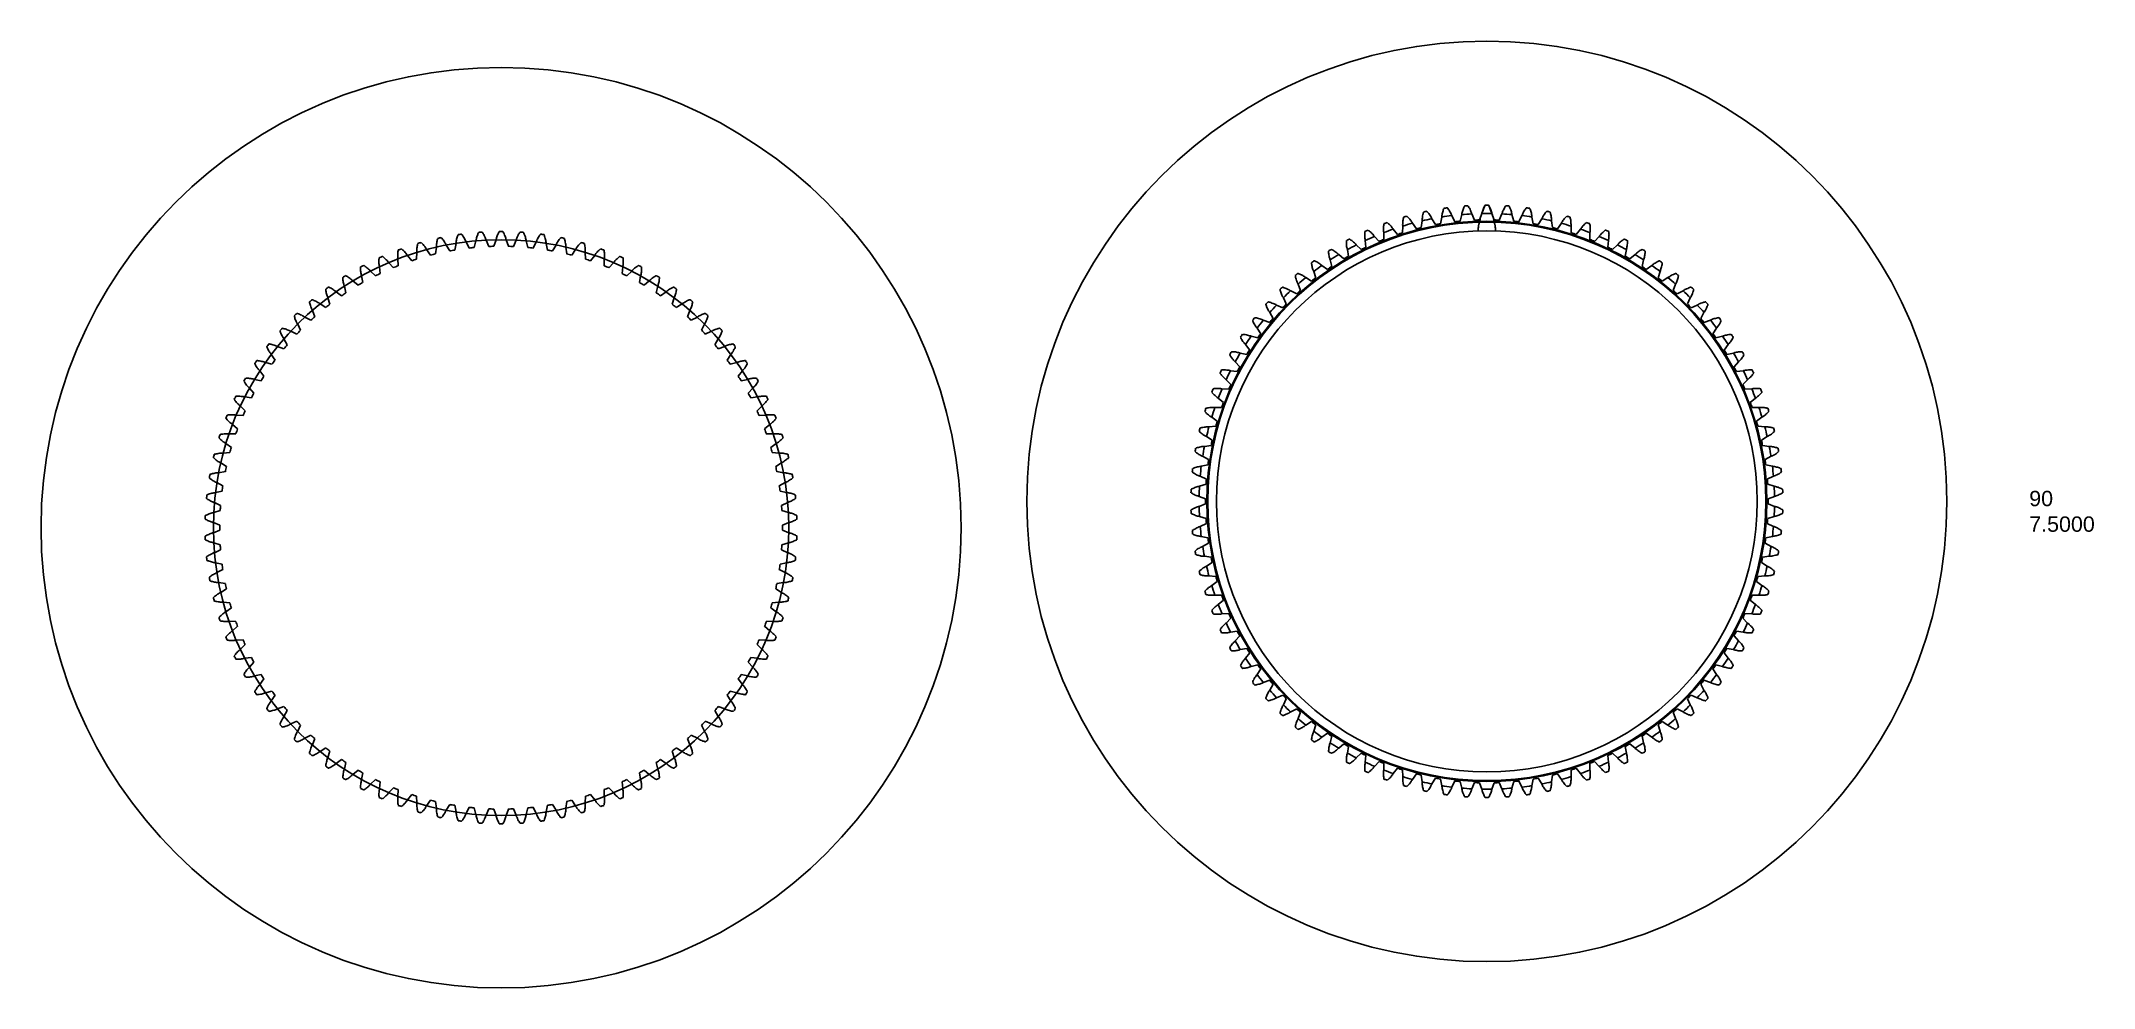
# Model space of a CAD drawing. Header units: inches. Extents: x 0.9 to 97.5, y -1.2 to 16.7.
# Drawn here: x 70.75 to 97.5, y 2.92 to 15.25 of the extents above; entities that cross this region are included whole.
import ezdxf

# ---------------------------------------------------------------- set-up
doc = ezdxf.new("R2010")
doc.units = ezdxf.units.IN
doc.header["$MEASUREMENT"] = 0
doc.styles.get("Standard").update_dxf_attribs({"font": 'arial.ttf'})

msp = doc.modelspace()

# ---------------------------------------------------------------- texts
at = {"insert": (96.658, 9.391), "char_height": 0.2, "attachment_point": 1}
msp.add_mtext_dynamic_manual_height_columns('90\\P7.5000', width=2.28583, gutter_width=1, heights=[0], dxfattribs=at)

# ---------------------------------------------------------------- linework, layer by layer
at = {"color": 7, "linetype": 'Continuous'}
for p, q in [((88.67, 12.803), (88.619, 12.876)), ((88.746, 12.908), (88.735, 12.82)), ((88.919, 12.859), (88.874, 12.935)), ((89.003, 12.958), (88.986, 12.871)), ((89.172, 12.897), (89.132, 12.976)), ((89.262, 12.99), (89.239, 12.904)), ((89.428, 12.917), (89.393, 12.999)), ((89.524, 13.003), (89.495, 12.919)), ((89.684, 12.919), (89.655, 13.003)), ((89.785, 12.999), (89.751, 12.917)), ((89.939, 12.904), (89.916, 12.99)), ((90.046, 12.976), (90.006, 12.897)), ((90.193, 12.871), (90.176, 12.958)), ((90.305, 12.935), (90.259, 12.859)), ((90.444, 12.82), (90.433, 12.908)), ((90.56, 12.876), (90.509, 12.803)), ((76.071, 12.516), (76.026, 12.593)), ((76.155, 12.615), (76.138, 12.528)), ((76.325, 12.554), (76.284, 12.633)), ((76.414, 12.647), (76.391, 12.561)), ((76.58, 12.575), (76.545, 12.656)), ((76.676, 12.661), (76.647, 12.577)), ((76.836, 12.577), (76.807, 12.661)), ((76.937, 12.656), (76.903, 12.575)), ((77.091, 12.561), (77.068, 12.647)), ((77.198, 12.633), (77.158, 12.554)), ((77.345, 12.528), (77.328, 12.615)), ((77.457, 12.593), (77.411, 12.516)), ((87.952, 12.535), (87.887, 12.595)), ((88.004, 12.653), (88.012, 12.564)), ((88.184, 12.641), (88.124, 12.706)), ((88.245, 12.755), (88.247, 12.666)), ((88.424, 12.731), (88.368, 12.8)), ((88.493, 12.84), (88.488, 12.751)), ((90.69, 12.751), (90.686, 12.84)), ((90.81, 12.8), (90.754, 12.731)), ((90.931, 12.666), (90.933, 12.755)), ((91.054, 12.706), (90.994, 12.641)), ((91.166, 12.564), (91.174, 12.653)), ((91.292, 12.595), (91.227, 12.535)), ((75.156, 12.31), (75.164, 12.222)), ((75.337, 12.298), (75.276, 12.363)), ((75.397, 12.412), (75.399, 12.324)), ((75.576, 12.388), (75.52, 12.457)), ((75.645, 12.498), (75.64, 12.409)), ((75.822, 12.461), (75.771, 12.534)), ((75.898, 12.565), (75.887, 12.477)), ((77.596, 12.477), (77.585, 12.565)), ((77.712, 12.534), (77.661, 12.461)), ((77.842, 12.409), (77.838, 12.498)), ((77.962, 12.457), (77.906, 12.388)), ((78.084, 12.324), (78.085, 12.412)), ((78.206, 12.363), (78.146, 12.298)), ((78.318, 12.222), (78.326, 12.31)), ((87.511, 12.275), (87.438, 12.326)), ((87.547, 12.399), (87.567, 12.312)), ((87.727, 12.412), (87.658, 12.468)), ((87.771, 12.534), (87.785, 12.446)), ((91.393, 12.446), (91.407, 12.534)), ((91.521, 12.468), (91.452, 12.412)), ((91.612, 12.312), (91.632, 12.399)), ((91.74, 12.326), (91.667, 12.275)), ((74.699, 12.056), (74.719, 11.97)), ((74.879, 12.07), (74.81, 12.126)), ((74.923, 12.191), (74.937, 12.104)), ((75.104, 12.192), (75.039, 12.253)), ((78.444, 12.253), (78.379, 12.192)), ((78.545, 12.104), (78.559, 12.191)), ((78.673, 12.126), (78.604, 12.07)), ((78.764, 11.97), (78.784, 12.056)), ((87.129, 12.084), (87.161, 12.001)), ((87.305, 12.122), (87.229, 12.168)), ((87.332, 12.249), (87.358, 12.164)), ((91.82, 12.164), (91.846, 12.249)), ((91.949, 12.168), (91.873, 12.122)), ((92.018, 12.001), (92.049, 12.084)), ((74.457, 11.78), (74.381, 11.826)), ((74.484, 11.906), (74.51, 11.821)), ((74.663, 11.932), (74.59, 11.983)), ((78.892, 11.983), (78.819, 11.932)), ((78.972, 11.821), (78.998, 11.906)), ((79.101, 11.826), (79.025, 11.78)), ((86.928, 11.777), (86.847, 11.811)), ((86.938, 11.906), (86.975, 11.825)), ((87.111, 11.956), (87.032, 11.997)), ((92.147, 11.997), (92.068, 11.956)), ((92.203, 11.825), (92.241, 11.906)), ((92.332, 11.811), (92.25, 11.777)), ((74.09, 11.563), (74.127, 11.483)), ((74.263, 11.614), (74.184, 11.654)), ((74.281, 11.742), (74.313, 11.659)), ((79.17, 11.659), (79.201, 11.742)), ((79.299, 11.654), (79.22, 11.614)), ((79.355, 11.483), (79.393, 11.563)), ((86.594, 11.511), (86.643, 11.436)), ((86.759, 11.585), (86.675, 11.614)), ((86.759, 11.714), (86.802, 11.636)), ((92.376, 11.636), (92.419, 11.714)), ((92.503, 11.614), (92.419, 11.585)), ((92.536, 11.436), (92.584, 11.511)), ((73.911, 11.242), (73.827, 11.271)), ((73.911, 11.372), (73.954, 11.294)), ((74.08, 11.434), (73.999, 11.469)), ((79.484, 11.469), (79.402, 11.434)), ((79.528, 11.294), (79.571, 11.372)), ((79.656, 11.271), (79.572, 11.242)), ((86.444, 11.296), (86.498, 11.225)), ((86.603, 11.382), (86.517, 11.405)), ((92.661, 11.405), (92.575, 11.382)), ((92.681, 11.225), (92.734, 11.296)), ((73.755, 11.039), (73.669, 11.062)), ((73.746, 11.168), (73.795, 11.094)), ((79.688, 11.094), (79.736, 11.168)), ((79.813, 11.062), (79.727, 11.039)), ((86.309, 11.072), (86.368, 11.005)), ((86.462, 11.168), (86.375, 11.185)), ((92.804, 11.185), (92.716, 11.168)), ((92.811, 11.005), (92.869, 11.072)), ((73.461, 10.729), (73.52, 10.662)), ((73.614, 10.826), (73.527, 10.843)), ((73.596, 10.954), (73.65, 10.883)), ((79.833, 10.883), (79.886, 10.954)), ((79.956, 10.843), (79.868, 10.826)), ((79.963, 10.662), (80.021, 10.729)), ((86.226, 10.715), (86.137, 10.719)), ((86.191, 10.839), (86.253, 10.776)), ((86.336, 10.946), (86.248, 10.956)), ((92.93, 10.956), (92.842, 10.946)), ((92.925, 10.776), (92.988, 10.839)), ((93.041, 10.719), (92.952, 10.715)), ((73.343, 10.496), (73.405, 10.433)), ((73.488, 10.603), (73.4, 10.614)), ((80.083, 10.614), (79.994, 10.603)), ((80.077, 10.433), (80.14, 10.496)), ((86.132, 10.476), (86.043, 10.475)), ((86.088, 10.598), (86.155, 10.54)), ((93.023, 10.54), (93.09, 10.598)), ((93.135, 10.475), (93.046, 10.476)), ((73.24, 10.255), (73.307, 10.197)), ((73.378, 10.372), (73.289, 10.377)), ((80.193, 10.377), (80.104, 10.372)), ((80.175, 10.197), (80.242, 10.255)), ((86.055, 10.232), (85.967, 10.225)), ((86.003, 10.35), (86.074, 10.297)), ((93.104, 10.297), (93.175, 10.35)), ((93.211, 10.225), (93.123, 10.232)), ((73.155, 10.008), (73.226, 9.954)), ((73.284, 10.134), (73.196, 10.132)), ((80.287, 10.132), (80.198, 10.134)), ((80.256, 9.954), (80.327, 10.008)), ((85.996, 9.983), (85.908, 9.969)), ((85.935, 10.098), (86.01, 10.049)), ((93.169, 10.049), (93.243, 10.098)), ((93.27, 9.969), (93.183, 9.983)), ((73.148, 9.641), (73.06, 9.627)), ((73.087, 9.755), (73.162, 9.707)), ((73.207, 9.89), (73.119, 9.882)), ((80.363, 9.882), (80.275, 9.89)), ((80.321, 9.707), (80.395, 9.755)), ((80.422, 9.627), (80.335, 9.641)), ((85.954, 9.731), (85.867, 9.711)), ((85.885, 9.841), (85.963, 9.798)), ((93.215, 9.798), (93.293, 9.841)), ((93.311, 9.711), (93.225, 9.731)), ((73.106, 9.388), (73.019, 9.368)), ((73.037, 9.498), (73.115, 9.455)), ((80.367, 9.455), (80.445, 9.498)), ((80.463, 9.368), (80.377, 9.388)), ((85.929, 9.476), (85.844, 9.45)), ((85.853, 9.581), (85.934, 9.543)), ((93.244, 9.543), (93.325, 9.581)), ((93.334, 9.45), (93.249, 9.476)), ((73.081, 9.134), (72.996, 9.108)), ((73.005, 9.238), (73.086, 9.201)), ((80.396, 9.201), (80.477, 9.238)), ((80.486, 9.108), (80.401, 9.134)), ((85.84, 9.319), (85.923, 9.288)), ((85.923, 9.22), (85.84, 9.188)), ((93.256, 9.288), (93.339, 9.319)), ((93.339, 9.188), (93.256, 9.22)), ((72.992, 8.977), (73.075, 8.945)), ((73.075, 8.878), (72.992, 8.846)), ((80.408, 8.945), (80.491, 8.977)), ((80.491, 8.846), (80.408, 8.878)), ((85.844, 9.058), (85.929, 9.032)), ((85.934, 8.965), (85.853, 8.927)), ((93.325, 8.927), (93.244, 8.965)), ((93.249, 9.032), (93.334, 9.058)), ((72.996, 8.715), (73.081, 8.689)), ((73.086, 8.622), (73.005, 8.585)), ((80.477, 8.585), (80.396, 8.622)), ((80.401, 8.689), (80.486, 8.715)), ((85.867, 8.797), (85.954, 8.777)), ((85.963, 8.71), (85.885, 8.667)), ((93.293, 8.667), (93.215, 8.71)), ((93.225, 8.777), (93.311, 8.797)), ((73.019, 8.454), (73.106, 8.434)), ((73.115, 8.368), (73.037, 8.325)), ((80.445, 8.325), (80.367, 8.368)), ((80.377, 8.434), (80.463, 8.454)), ((85.908, 8.538), (85.996, 8.525)), ((86.01, 8.459), (85.935, 8.41)), ((93.243, 8.41), (93.169, 8.459)), ((93.183, 8.525), (93.27, 8.538)), ((73.06, 8.196), (73.148, 8.182)), ((73.162, 8.116), (73.087, 8.068)), ((80.395, 8.068), (80.321, 8.116)), ((80.335, 8.182), (80.422, 8.196)), ((85.967, 8.283), (86.055, 8.276)), ((86.074, 8.211), (86.003, 8.158)), ((86.043, 8.033), (86.132, 8.032)), ((93.046, 8.032), (93.135, 8.033)), ((93.175, 8.158), (93.104, 8.211)), ((93.123, 8.276), (93.211, 8.283)), ((73.119, 7.941), (73.207, 7.933)), ((73.226, 7.868), (73.155, 7.815)), ((80.327, 7.815), (80.256, 7.868)), ((80.275, 7.933), (80.363, 7.941)), ((86.155, 7.968), (86.088, 7.91)), ((86.137, 7.789), (86.226, 7.793)), ((92.952, 7.793), (93.041, 7.789)), ((93.09, 7.91), (93.023, 7.968)), ((73.196, 7.691), (73.284, 7.689)), ((73.307, 7.626), (73.24, 7.568)), ((80.242, 7.568), (80.175, 7.626)), ((80.198, 7.689), (80.287, 7.691)), ((86.253, 7.732), (86.191, 7.669)), ((86.248, 7.551), (86.336, 7.562)), ((86.368, 7.503), (86.309, 7.436)), ((92.869, 7.436), (92.811, 7.503)), ((92.842, 7.562), (92.93, 7.551)), ((92.988, 7.669), (92.925, 7.732)), ((73.289, 7.446), (73.378, 7.451)), ((73.405, 7.389), (73.343, 7.327)), ((80.14, 7.327), (80.077, 7.389)), ((80.104, 7.451), (80.193, 7.446)), ((86.375, 7.323), (86.462, 7.339)), ((86.498, 7.282), (86.444, 7.212)), ((92.734, 7.212), (92.681, 7.282)), ((92.716, 7.339), (92.804, 7.323)), ((73.4, 7.209), (73.488, 7.22)), ((73.52, 7.16), (73.461, 7.093)), ((73.527, 6.98), (73.614, 6.997)), ((79.868, 6.997), (79.956, 6.98)), ((80.021, 7.093), (79.963, 7.16)), ((79.994, 7.22), (80.083, 7.209)), ((86.517, 7.103), (86.603, 7.126)), ((86.643, 7.072), (86.594, 6.997)), ((92.584, 6.997), (92.536, 7.072)), ((92.575, 7.126), (92.661, 7.103)), ((73.65, 6.94), (73.596, 6.869)), ((73.669, 6.76), (73.755, 6.783)), ((73.795, 6.729), (73.746, 6.655)), ((79.736, 6.655), (79.688, 6.729)), ((79.727, 6.783), (79.813, 6.76)), ((79.886, 6.869), (79.833, 6.94)), ((86.675, 6.894), (86.759, 6.923)), ((86.802, 6.871), (86.759, 6.794)), ((86.847, 6.696), (86.928, 6.731)), ((92.25, 6.731), (92.332, 6.696)), ((92.419, 6.794), (92.376, 6.871)), ((92.419, 6.923), (92.503, 6.894)), ((73.827, 6.551), (73.911, 6.58)), ((73.954, 6.529), (73.911, 6.451)), ((79.571, 6.451), (79.528, 6.529)), ((79.572, 6.58), (79.656, 6.551)), ((86.975, 6.683), (86.938, 6.602)), ((87.032, 6.511), (87.111, 6.552)), ((87.161, 6.507), (87.129, 6.424)), ((92.049, 6.424), (92.018, 6.507)), ((92.068, 6.552), (92.147, 6.511)), ((92.241, 6.602), (92.203, 6.683)), ((73.999, 6.354), (74.08, 6.389)), ((74.127, 6.34), (74.09, 6.26)), ((74.184, 6.169), (74.263, 6.209)), ((74.313, 6.164), (74.281, 6.081)), ((79.201, 6.081), (79.17, 6.164)), ((79.22, 6.209), (79.299, 6.169)), ((79.393, 6.26), (79.355, 6.34)), ((79.402, 6.389), (79.484, 6.354)), ((87.229, 6.34), (87.305, 6.385)), ((87.358, 6.344), (87.332, 6.259)), ((87.438, 6.182), (87.511, 6.233)), ((87.567, 6.195), (87.547, 6.109)), ((91.632, 6.109), (91.612, 6.195)), ((91.667, 6.233), (91.74, 6.182)), ((91.846, 6.259), (91.82, 6.344)), ((91.873, 6.385), (91.949, 6.34)), ((74.381, 5.997), (74.457, 6.043)), ((74.51, 6.001), (74.484, 5.917)), ((74.59, 5.84), (74.663, 5.891)), ((78.819, 5.891), (78.892, 5.84)), ((78.998, 5.917), (78.972, 6.001)), ((79.025, 6.043), (79.101, 5.997)), ((87.658, 6.04), (87.727, 6.095)), ((87.785, 6.062), (87.771, 5.974)), ((87.887, 5.913), (87.952, 5.973)), ((88.012, 5.944), (88.004, 5.855)), ((91.174, 5.855), (91.166, 5.944)), ((91.227, 5.973), (91.292, 5.913)), ((91.407, 5.974), (91.393, 6.062)), ((91.452, 6.095), (91.521, 6.04)), ((74.719, 5.853), (74.699, 5.766)), ((74.81, 5.697), (74.879, 5.753)), ((74.937, 5.719), (74.923, 5.632)), ((75.039, 5.57), (75.104, 5.631)), ((78.379, 5.631), (78.444, 5.57)), ((78.559, 5.632), (78.545, 5.719)), ((78.604, 5.753), (78.673, 5.697)), ((78.784, 5.766), (78.764, 5.853)), ((88.124, 5.802), (88.184, 5.867)), ((88.247, 5.842), (88.245, 5.753)), ((88.368, 5.708), (88.424, 5.777)), ((88.488, 5.756), (88.493, 5.668)), ((88.619, 5.632), (88.67, 5.704)), ((88.735, 5.688), (88.746, 5.6)), ((88.874, 5.573), (88.919, 5.649)), ((88.986, 5.637), (89.003, 5.55)), ((90.176, 5.55), (90.193, 5.637)), ((90.259, 5.649), (90.305, 5.573)), ((90.433, 5.6), (90.444, 5.688)), ((90.509, 5.704), (90.56, 5.632)), ((90.686, 5.668), (90.69, 5.756)), ((90.754, 5.777), (90.81, 5.708)), ((90.933, 5.753), (90.931, 5.842)), ((90.994, 5.867), (91.054, 5.802)), ((75.164, 5.601), (75.156, 5.513)), ((75.276, 5.46), (75.337, 5.524)), ((75.399, 5.499), (75.397, 5.41)), ((75.52, 5.366), (75.576, 5.435)), ((75.64, 5.414), (75.645, 5.325)), ((75.771, 5.289), (75.822, 5.362)), ((77.661, 5.362), (77.712, 5.289)), ((77.838, 5.325), (77.842, 5.414)), ((77.906, 5.435), (77.962, 5.366)), ((78.085, 5.41), (78.084, 5.499)), ((78.146, 5.524), (78.206, 5.46)), ((78.326, 5.513), (78.318, 5.601)), ((89.132, 5.532), (89.172, 5.611)), ((89.239, 5.604), (89.262, 5.518)), ((89.393, 5.509), (89.428, 5.591)), ((89.495, 5.588), (89.524, 5.505)), ((89.655, 5.505), (89.684, 5.588)), ((89.751, 5.591), (89.785, 5.509)), ((89.916, 5.518), (89.939, 5.604)), ((90.006, 5.611), (90.046, 5.532)), ((75.887, 5.346), (75.898, 5.258)), ((76.026, 5.23), (76.071, 5.306)), ((76.138, 5.295), (76.155, 5.208)), ((76.284, 5.189), (76.325, 5.268)), ((76.391, 5.261), (76.414, 5.176)), ((76.545, 5.167), (76.58, 5.248)), ((76.647, 5.246), (76.676, 5.162)), ((76.807, 5.162), (76.836, 5.246)), ((76.903, 5.248), (76.937, 5.167)), ((77.068, 5.176), (77.091, 5.261)), ((77.158, 5.268), (77.198, 5.189)), ((77.328, 5.208), (77.345, 5.295)), ((77.411, 5.306), (77.457, 5.23)), ((77.585, 5.258), (77.596, 5.346))]:
    msp.add_line(p, q, dxfattribs=at)
at = {"color": 40, "linetype": 'Continuous'}
for p, q in [((89.495, 12.919), (89.485, 12.89)), ((89.684, 12.919), (89.693, 12.89))]:
    msp.add_line(p, q, dxfattribs=at)
at = {"color": 7, "linetype": 'Continuous'}
for centre in [(89.589, 9.254), (76.741, 8.911)]:
    msp.add_circle(centre, 5.996, dxfattribs=at)
at = {"color": 40, "linetype": 'Continuous'}
for radius in [3.65, 3.638, 3.524]:
    msp.add_circle((89.589, 9.254), radius, dxfattribs=at)
msp.add_circle((76.741, 8.911), 3.75)
at = {"color": 7, "linetype": 'Continuous'}
for centre, radius, start, end in [((89.589, 9.254), 3.858, 89.6602, 90.3398), ((89.589, 9.254), 3.858, 109.6602, 110.3398), ((89.589, 9.254), 3.858, 105.6602, 106.3398), ((89.589, 9.254), 3.858, 101.6602, 102.3398), ((89.589, 9.254), 3.667, 99.4746, 100.5254), ((89.589, 9.254), 3.858, 97.6602, 98.3398), ((89.589, 9.254), 3.667, 95.4746, 96.5254), ((89.589, 9.254), 3.858, 93.6602, 94.3398), ((89.589, 9.254), 3.667, 91.4746, 92.5254), ((89.589, 9.254), 3.667, 87.4746, 88.5254), ((89.589, 9.254), 3.858, 85.6602, 86.3398), ((89.589, 9.254), 3.667, 83.4746, 84.5254), ((89.589, 9.254), 3.858, 81.6602, 82.3398), ((89.589, 9.254), 3.667, 79.4746, 80.5254), ((89.589, 9.254), 3.858, 77.6602, 78.3398), ((89.589, 9.254), 3.858, 73.6602, 74.3398), ((89.589, 9.254), 3.858, 69.6602, 70.3398), ((76.741, 8.911), 3.858, 105.6602, 106.3398), ((76.741, 8.911), 3.858, 101.6602, 102.3398), ((76.741, 8.911), 3.858, 97.6602, 98.3398), ((76.741, 8.911), 3.858, 93.6602, 94.3398), ((76.741, 8.911), 3.667, 91.4746, 92.5254), ((76.741, 8.911), 3.858, 89.6602, 90.3398), ((76.741, 8.911), 3.667, 87.4746, 88.5254), ((76.741, 8.911), 3.858, 85.6602, 86.3398), ((76.741, 8.911), 3.858, 81.6602, 82.3398), ((76.741, 8.911), 3.858, 77.6602, 78.3398), ((76.741, 8.911), 3.858, 73.6602, 74.3398), ((89.589, 9.254), 3.858, 117.6602, 118.3398), ((89.589, 9.254), 3.858, 113.6602, 114.3398), ((89.589, 9.254), 3.667, 111.4746, 112.5254), ((89.589, 9.254), 3.667, 107.4746, 108.5254), ((89.589, 9.254), 3.667, 103.4746, 104.5254), ((89.589, 9.254), 3.667, 75.4746, 76.5254), ((89.589, 9.254), 3.667, 71.4746, 72.5254), ((89.589, 9.254), 3.667, 67.4746, 68.5254), ((89.589, 9.254), 3.858, 65.6602, 66.3398), ((89.589, 9.254), 3.858, 61.6602, 62.3398), ((76.741, 8.911), 3.858, 117.6602, 118.3398), ((76.741, 8.911), 3.858, 113.6602, 114.3398), ((76.741, 8.911), 3.667, 111.4746, 112.5254), ((76.741, 8.911), 3.858, 109.6602, 110.3398), ((76.741, 8.911), 3.667, 107.4746, 108.5254), ((76.741, 8.911), 3.667, 103.4746, 104.5254), ((76.741, 8.911), 3.667, 99.4746, 100.5254), ((76.741, 8.911), 3.667, 95.4746, 96.5254), ((76.741, 8.911), 3.667, 83.4746, 84.5254), ((76.741, 8.911), 3.667, 79.4746, 80.5254), ((76.741, 8.911), 3.667, 75.4746, 76.5254), ((76.741, 8.911), 3.667, 71.4746, 72.5254), ((76.741, 8.911), 3.858, 69.6602, 70.3398), ((76.741, 8.911), 3.667, 67.4746, 68.5254), ((76.741, 8.911), 3.858, 65.6602, 66.3398), ((76.741, 8.911), 3.858, 61.6602, 62.3398), ((89.589, 9.254), 3.858, 125.6602, 126.3398), ((89.589, 9.254), 3.667, 123.4746, 124.5254), ((89.589, 9.254), 3.858, 121.6602, 122.3398), ((89.589, 9.254), 3.667, 119.4746, 120.5254), ((89.589, 9.254), 3.667, 115.4746, 116.5254), ((89.589, 9.254), 3.667, 63.4746, 64.5254), ((89.589, 9.254), 3.667, 59.4746, 60.5254), ((89.589, 9.254), 3.667, 55.4746, 56.5254), ((89.589, 9.254), 3.858, 57.6602, 58.3398), ((89.589, 9.254), 3.858, 53.6602, 54.3398), ((76.741, 8.911), 3.858, 125.6602, 126.3398), ((76.741, 8.911), 3.858, 121.6602, 122.3398), ((76.741, 8.911), 3.667, 119.4746, 120.5254), ((76.741, 8.911), 3.667, 115.4746, 116.5254), ((76.741, 8.911), 3.667, 63.4746, 64.5254), ((76.741, 8.911), 3.667, 59.4746, 60.5254), ((76.741, 8.911), 3.858, 57.6602, 58.3398), ((76.741, 8.911), 3.858, 53.6602, 54.3398), ((89.589, 9.254), 3.858, 133.6602, 134.3398), ((89.589, 9.254), 3.858, 129.6602, 130.3398), ((89.589, 9.254), 3.667, 127.4746, 128.5254), ((89.589, 9.254), 3.667, 51.4746, 52.5254), ((89.589, 9.254), 3.858, 49.6602, 50.3398), ((89.589, 9.254), 3.858, 45.6602, 46.3398), ((76.741, 8.911), 3.858, 129.6602, 130.3398), ((76.741, 8.911), 3.667, 127.4746, 128.5254), ((76.741, 8.911), 3.667, 123.4746, 124.5254), ((76.741, 8.911), 3.667, 55.4746, 56.5254), ((76.741, 8.911), 3.667, 51.4746, 52.5254), ((76.741, 8.911), 3.858, 49.6602, 50.3398), ((89.589, 9.254), 3.858, 137.6602, 138.3398), ((89.589, 9.254), 3.667, 135.4746, 136.5254), ((89.589, 9.254), 3.667, 131.4746, 132.5254), ((89.589, 9.254), 3.667, 47.4746, 48.5254), ((89.589, 9.254), 3.667, 43.4746, 44.5254), ((89.589, 9.254), 3.858, 41.6602, 42.3398), ((76.741, 8.911), 3.858, 137.6602, 138.3398), ((76.741, 8.911), 3.858, 133.6602, 134.3398), ((76.741, 8.911), 3.667, 131.4746, 132.5254), ((76.741, 8.911), 3.667, 47.4746, 48.5254), ((76.741, 8.911), 3.858, 45.6602, 46.3398), ((76.741, 8.911), 3.858, 41.6602, 42.3398), ((89.589, 9.254), 3.858, 141.6602, 142.3398), ((89.589, 9.254), 3.667, 139.4746, 140.5254), ((89.589, 9.254), 3.667, 39.4746, 40.5254), ((89.589, 9.254), 3.858, 37.6602, 38.3398), ((76.741, 8.911), 3.858, 141.6602, 142.3398), ((76.741, 8.911), 3.667, 139.4746, 140.5254), ((76.741, 8.911), 3.667, 135.4746, 136.5254), ((76.741, 8.911), 3.667, 43.4746, 44.5254), ((76.741, 8.911), 3.667, 39.4746, 40.5254), ((76.741, 8.911), 3.858, 37.6602, 38.3398), ((89.589, 9.254), 3.858, 145.6602, 146.3398), ((89.589, 9.254), 3.667, 143.4746, 144.5254), ((89.589, 9.254), 3.667, 35.4746, 36.5254), ((89.589, 9.254), 3.858, 33.6602, 34.3398), ((76.741, 8.911), 3.858, 145.6602, 146.3398), ((76.741, 8.911), 3.667, 143.4746, 144.5254), ((76.741, 8.911), 3.667, 35.4746, 36.5254), ((76.741, 8.911), 3.858, 33.6602, 34.3398), ((89.589, 9.254), 3.858, 149.6602, 150.3398), ((89.589, 9.254), 3.667, 151.4746, 152.5254), ((89.589, 9.254), 3.667, 147.4746, 148.5254), ((89.589, 9.254), 3.667, 31.4746, 32.5254), ((89.589, 9.254), 3.667, 27.4746, 28.5254), ((89.589, 9.254), 3.858, 29.6602, 30.3398), ((76.741, 8.911), 3.858, 149.6602, 150.3398), ((76.741, 8.911), 3.667, 147.4746, 148.5254), ((76.741, 8.911), 3.667, 31.4746, 32.5254), ((76.741, 8.911), 3.858, 29.6602, 30.3398), ((89.589, 9.254), 3.858, 157.6602, 158.3398), ((89.589, 9.254), 3.858, 153.6602, 154.3398), ((89.589, 9.254), 3.667, 155.4746, 156.5254), ((89.589, 9.254), 3.667, 23.4746, 24.5254), ((89.589, 9.254), 3.858, 25.6602, 26.3398), ((89.589, 9.254), 3.858, 21.6602, 22.3398), ((76.741, 8.911), 3.858, 153.6602, 154.3398), ((76.741, 8.911), 3.667, 151.4746, 152.5254), ((76.741, 8.911), 3.667, 27.4746, 28.5254), ((76.741, 8.911), 3.858, 25.6602, 26.3398), ((89.589, 9.254), 3.858, 161.6602, 162.3398), ((89.589, 9.254), 3.667, 159.4746, 160.5254), ((89.589, 9.254), 3.667, 19.4746, 20.5254), ((89.589, 9.254), 3.858, 17.6602, 18.3398), ((76.741, 8.911), 3.858, 157.6602, 158.3398), ((76.741, 8.911), 3.667, 159.4746, 160.5254), ((76.741, 8.911), 3.667, 155.4746, 156.5254), ((76.741, 8.911), 3.667, 23.4746, 24.5254), ((76.741, 8.911), 3.667, 19.4746, 20.5254), ((76.741, 8.911), 3.858, 21.6602, 22.3398), ((89.589, 9.254), 3.858, 165.6602, 166.3398), ((89.589, 9.254), 3.667, 163.4746, 164.5254), ((89.589, 9.254), 3.667, 15.4746, 16.5254), ((89.589, 9.254), 3.858, 13.6602, 14.3398), ((76.741, 8.911), 3.858, 161.6602, 162.3398), ((76.741, 8.911), 3.667, 163.4746, 164.5254), ((76.741, 8.911), 3.667, 15.4746, 16.5254), ((76.741, 8.911), 3.858, 17.6602, 18.3398), ((89.589, 9.254), 3.858, 169.6602, 170.3398), ((89.589, 9.254), 3.667, 167.4746, 168.5254), ((89.589, 9.254), 3.667, 11.4746, 12.5254), ((89.589, 9.254), 3.858, 9.6602, 10.3398), ((76.741, 8.911), 3.858, 165.6602, 166.3398), ((76.741, 8.911), 3.667, 167.4746, 168.5254), ((76.741, 8.911), 3.667, 11.4746, 12.5254), ((76.741, 8.911), 3.858, 13.6602, 14.3398), ((89.589, 9.254), 3.858, 173.6602, 174.3398), ((89.589, 9.254), 3.667, 171.4746, 172.5254), ((89.589, 9.254), 3.667, 7.4746, 8.5254), ((89.589, 9.254), 3.858, 5.6602, 6.3398), ((76.741, 8.911), 3.858, 169.6602, 170.3398), ((76.741, 8.911), 3.667, 171.4746, 172.5254), ((76.741, 8.911), 3.667, 7.4746, 8.5254), ((76.741, 8.911), 3.858, 9.6602, 10.3398), ((89.589, 9.254), 3.858, 177.6602, 178.3398), ((89.589, 9.254), 3.667, 175.4746, 176.5254), ((89.589, 9.254), 3.667, 3.4746, 4.5254), ((89.589, 9.254), 3.858, 1.6602, 2.3398), ((76.741, 8.911), 3.858, 173.6602, 174.3398), ((76.741, 8.911), 3.667, 175.4746, 176.5254), ((76.741, 8.911), 3.667, 3.4746, 4.5254), ((76.741, 8.911), 3.858, 5.6602, 6.3398), ((89.589, 9.254), 3.858, 181.6602, 182.3398), ((89.589, 9.254), 3.667, 179.4746, 180.5254), ((89.589, 9.254), 3.667, 359.4746, 0.5254), ((89.589, 9.254), 3.858, 357.6602, 358.3398), ((76.741, 8.911), 3.858, 177.6602, 178.3398), ((76.741, 8.911), 3.667, 179.4746, 180.5254), ((76.741, 8.911), 3.667, 359.4746, 0.5254), ((76.741, 8.911), 3.858, 1.6602, 2.3398), ((89.589, 9.254), 3.858, 185.6602, 186.3398), ((89.589, 9.254), 3.667, 183.4746, 184.5254), ((89.589, 9.254), 3.667, 355.4746, 356.5254), ((89.589, 9.254), 3.858, 353.6602, 354.3398), ((76.741, 8.911), 3.858, 181.6602, 182.3398), ((76.741, 8.911), 3.667, 183.4746, 184.5254), ((76.741, 8.911), 3.667, 355.4746, 356.5254), ((76.741, 8.911), 3.858, 357.6602, 358.3398), ((89.589, 9.254), 3.858, 189.6602, 190.3398), ((89.589, 9.254), 3.667, 187.4746, 188.5254), ((89.589, 9.254), 3.667, 351.4746, 352.5254), ((89.589, 9.254), 3.858, 349.6602, 350.3398), ((76.741, 8.911), 3.858, 185.6602, 186.3398), ((76.741, 8.911), 3.667, 187.4746, 188.5254), ((76.741, 8.911), 3.667, 351.4746, 352.5254), ((76.741, 8.911), 3.858, 353.6602, 354.3398), ((89.589, 9.254), 3.858, 193.6602, 194.3398), ((89.589, 9.254), 3.667, 191.4746, 192.5254), ((89.589, 9.254), 3.667, 347.4746, 348.5254), ((89.589, 9.254), 3.858, 345.6602, 346.3398), ((76.741, 8.911), 3.858, 189.6602, 190.3398), ((76.741, 8.911), 3.667, 191.4746, 192.5254), ((76.741, 8.911), 3.667, 347.4746, 348.5254), ((76.741, 8.911), 3.858, 349.6602, 350.3398), ((89.589, 9.254), 3.858, 197.6602, 198.3398), ((89.589, 9.254), 3.667, 195.4746, 196.5254), ((89.589, 9.254), 3.667, 199.4746, 200.5254), ((89.589, 9.254), 3.667, 339.4746, 340.5254), ((89.589, 9.254), 3.667, 343.4746, 344.5254), ((89.589, 9.254), 3.858, 341.6602, 342.3398), ((76.741, 8.911), 3.858, 193.6602, 194.3398), ((76.741, 8.911), 3.667, 195.4746, 196.5254), ((76.741, 8.911), 3.667, 343.4746, 344.5254), ((76.741, 8.911), 3.858, 345.6602, 346.3398), ((89.589, 9.254), 3.858, 201.6602, 202.3398), ((89.589, 9.254), 3.667, 203.4746, 204.5254), ((89.589, 9.254), 3.667, 335.4746, 336.5254), ((89.589, 9.254), 3.858, 337.6602, 338.3398), ((76.741, 8.911), 3.858, 197.6602, 198.3398), ((76.741, 8.911), 3.667, 199.4746, 200.5254), ((76.741, 8.911), 3.667, 339.4746, 340.5254), ((76.741, 8.911), 3.858, 341.6602, 342.3398), ((89.589, 9.254), 3.858, 205.6602, 206.3398), ((89.589, 9.254), 3.667, 207.4746, 208.5254), ((89.589, 9.254), 3.667, 331.4746, 332.5254), ((89.589, 9.254), 3.858, 333.6602, 334.3398), ((76.741, 8.911), 3.858, 201.6602, 202.3398), ((76.741, 8.911), 3.858, 205.6602, 206.3398), ((76.741, 8.911), 3.667, 203.4746, 204.5254), ((76.741, 8.911), 3.667, 335.4746, 336.5254), ((76.741, 8.911), 3.858, 333.6602, 334.3398), ((76.741, 8.911), 3.858, 337.6602, 338.3398), ((89.589, 9.254), 3.858, 209.6602, 210.3398), ((89.589, 9.254), 3.667, 211.4746, 212.5254), ((89.589, 9.254), 3.667, 327.4746, 328.5254), ((89.589, 9.254), 3.858, 329.6602, 330.3398), ((76.741, 8.911), 3.858, 209.6602, 210.3398), ((76.741, 8.911), 3.667, 207.4746, 208.5254), ((76.741, 8.911), 3.667, 211.4746, 212.5254), ((76.741, 8.911), 3.667, 327.4746, 328.5254), ((76.741, 8.911), 3.667, 331.4746, 332.5254), ((76.741, 8.911), 3.858, 329.6602, 330.3398), ((89.589, 9.254), 3.858, 213.6602, 214.3398), ((89.589, 9.254), 3.667, 215.4746, 216.5254), ((89.589, 9.254), 3.667, 323.4746, 324.5254), ((89.589, 9.254), 3.858, 325.6602, 326.3398), ((76.741, 8.911), 3.858, 213.6602, 214.3398), ((76.741, 8.911), 3.667, 215.4746, 216.5254), ((76.741, 8.911), 3.667, 323.4746, 324.5254), ((76.741, 8.911), 3.858, 325.6602, 326.3398), ((89.589, 9.254), 3.858, 217.6602, 218.3398), ((89.589, 9.254), 3.858, 221.6602, 222.3398), ((89.589, 9.254), 3.667, 219.4746, 220.5254), ((89.589, 9.254), 3.667, 223.4746, 224.5254), ((89.589, 9.254), 3.667, 315.4746, 316.5254), ((89.589, 9.254), 3.667, 319.4746, 320.5254), ((89.589, 9.254), 3.858, 317.6602, 318.3398), ((89.589, 9.254), 3.858, 321.6602, 322.3398), ((76.741, 8.911), 3.858, 217.6602, 218.3398), ((76.741, 8.911), 3.667, 219.4746, 220.5254), ((76.741, 8.911), 3.667, 319.4746, 320.5254), ((76.741, 8.911), 3.858, 321.6602, 322.3398), ((89.589, 9.254), 3.858, 225.6602, 226.3398), ((89.589, 9.254), 3.667, 227.4746, 228.5254), ((89.589, 9.254), 3.667, 311.4746, 312.5254), ((89.589, 9.254), 3.858, 313.6602, 314.3398), ((76.741, 8.911), 3.858, 221.6602, 222.3398), ((76.741, 8.911), 3.667, 223.4746, 224.5254), ((76.741, 8.911), 3.667, 227.4746, 228.5254), ((76.741, 8.911), 3.667, 311.4746, 312.5254), ((76.741, 8.911), 3.667, 315.4746, 316.5254), ((76.741, 8.911), 3.858, 317.6602, 318.3398), ((89.589, 9.254), 3.858, 229.6602, 230.3398), ((89.589, 9.254), 3.667, 231.4746, 232.5254), ((89.589, 9.254), 3.667, 235.4746, 236.5254), ((89.589, 9.254), 3.667, 303.4746, 304.5254), ((89.589, 9.254), 3.667, 307.4746, 308.5254), ((89.589, 9.254), 3.858, 309.6602, 310.3398), ((76.741, 8.911), 3.858, 225.6602, 226.3398), ((76.741, 8.911), 3.858, 229.6602, 230.3398), ((76.741, 8.911), 3.667, 231.4746, 232.5254), ((76.741, 8.911), 3.667, 235.4746, 236.5254), ((76.741, 8.911), 3.667, 303.4746, 304.5254), ((76.741, 8.911), 3.667, 307.4746, 308.5254), ((76.741, 8.911), 3.858, 309.6602, 310.3398), ((76.741, 8.911), 3.858, 313.6602, 314.3398), ((89.589, 9.254), 3.858, 233.6602, 234.3398), ((89.589, 9.254), 3.858, 237.6602, 238.3398), ((89.589, 9.254), 3.667, 239.4746, 240.5254), ((89.589, 9.254), 3.667, 243.4746, 244.5254), ((89.589, 9.254), 3.667, 295.4746, 296.5254), ((89.589, 9.254), 3.667, 299.4746, 300.5254), ((89.589, 9.254), 3.858, 301.6602, 302.3398), ((89.589, 9.254), 3.858, 305.6602, 306.3398), ((76.741, 8.911), 3.858, 233.6602, 234.3398), ((76.741, 8.911), 3.858, 237.6602, 238.3398), ((76.741, 8.911), 3.667, 239.4746, 240.5254), ((76.741, 8.911), 3.667, 243.4746, 244.5254), ((76.741, 8.911), 3.667, 295.4746, 296.5254), ((76.741, 8.911), 3.667, 299.4746, 300.5254), ((76.741, 8.911), 3.858, 301.6602, 302.3398), ((76.741, 8.911), 3.858, 305.6602, 306.3398), ((89.589, 9.254), 3.858, 241.6602, 242.3398), ((89.589, 9.254), 3.858, 245.6602, 246.3398), ((89.589, 9.254), 3.667, 247.4746, 248.5254), ((89.589, 9.254), 3.858, 249.6602, 250.3398), ((89.589, 9.254), 3.667, 251.4746, 252.5254), ((89.589, 9.254), 3.667, 255.4746, 256.5254), ((89.589, 9.254), 3.667, 259.4746, 260.5254), ((89.589, 9.254), 3.667, 279.4746, 280.5254), ((89.589, 9.254), 3.667, 283.4746, 284.5254), ((89.589, 9.254), 3.667, 287.4746, 288.5254), ((89.589, 9.254), 3.858, 289.6602, 290.3398), ((89.589, 9.254), 3.667, 291.4746, 292.5254), ((89.589, 9.254), 3.858, 293.6602, 294.3398), ((89.589, 9.254), 3.858, 297.6602, 298.3398), ((76.741, 8.911), 3.858, 241.6602, 242.3398), ((76.741, 8.911), 3.858, 245.6602, 246.3398), ((76.741, 8.911), 3.667, 247.4746, 248.5254), ((76.741, 8.911), 3.667, 251.4746, 252.5254), ((76.741, 8.911), 3.667, 255.4746, 256.5254), ((76.741, 8.911), 3.667, 283.4746, 284.5254), ((76.741, 8.911), 3.667, 287.4746, 288.5254), ((76.741, 8.911), 3.667, 291.4746, 292.5254), ((76.741, 8.911), 3.858, 293.6602, 294.3398), ((76.741, 8.911), 3.858, 297.6602, 298.3398), ((89.589, 9.254), 3.858, 253.6602, 254.3398), ((89.589, 9.254), 3.858, 257.6602, 258.3398), ((89.589, 9.254), 3.858, 261.6602, 262.3398), ((89.589, 9.254), 3.667, 263.4746, 264.5254), ((89.589, 9.254), 3.858, 265.6602, 266.3398), ((89.589, 9.254), 3.667, 267.4746, 268.5254), ((89.589, 9.254), 3.858, 269.6602, 270.3398), ((89.589, 9.254), 3.667, 271.4746, 272.5254), ((89.589, 9.254), 3.858, 273.6602, 274.3398), ((89.589, 9.254), 3.667, 275.4746, 276.5254), ((89.589, 9.254), 3.858, 277.6602, 278.3398), ((89.589, 9.254), 3.858, 281.6602, 282.3398), ((89.589, 9.254), 3.858, 285.6602, 286.3398), ((76.741, 8.911), 3.858, 249.6602, 250.3398), ((76.741, 8.911), 3.858, 253.6602, 254.3398), ((76.741, 8.911), 3.858, 257.6602, 258.3398), ((76.741, 8.911), 3.667, 259.4746, 260.5254), ((76.741, 8.911), 3.858, 261.6602, 262.3398), ((76.741, 8.911), 3.667, 263.4746, 264.5254), ((76.741, 8.911), 3.667, 267.4746, 268.5254), ((76.741, 8.911), 3.667, 271.4746, 272.5254), ((76.741, 8.911), 3.667, 275.4746, 276.5254), ((76.741, 8.911), 3.858, 277.6602, 278.3398), ((76.741, 8.911), 3.667, 279.4746, 280.5254), ((76.741, 8.911), 3.858, 281.6602, 282.3398), ((76.741, 8.911), 3.858, 285.6602, 286.3398), ((76.741, 8.911), 3.858, 289.6602, 290.3398), ((76.741, 8.911), 3.858, 265.6602, 266.3398), ((76.741, 8.911), 3.858, 269.6602, 270.3398), ((76.741, 8.911), 3.858, 273.6602, 274.3398)]:
    msp.add_arc(centre, radius, start, end, dxfattribs=at)
at = {"color": 40, "linetype": 'Continuous'}
for start, end in [(104.997, 107.0049), (100.9959, 103.0011), (96.9957, 99.0052), (92.9972, 95.001), (88.995, 91.005), (84.999, 87.0028), (80.9948, 83.0043), (76.9989, 79.0041), (72.9951, 75.003), (116.9948, 119.0043), (112.9989, 115.0041), (108.9951, 111.003), (68.997, 71.0049), (64.9959, 67.0011), (60.9957, 63.0052), (124.995, 127.005), (120.999, 123.0028), (56.9972, 59.001), (52.995, 55.005), (128.9972, 131.001), (48.999, 51.0028), (136.9959, 139.0011), (132.9957, 135.0052), (44.9948, 47.0043), (40.9989, 43.0041), (140.997, 143.0049), (36.9951, 39.003), (144.9951, 147.003), (32.997, 35.0049), (148.9989, 151.0041), (28.9959, 31.0011), (156.999, 159.0028), (152.9948, 155.0043), (24.9957, 27.0052), (20.9972, 23.001), (160.995, 163.005), (16.995, 19.005), (164.9972, 167.001), (12.999, 15.0028), (168.9957, 171.0052), (8.9948, 11.0043), (172.9959, 175.0011), (4.9989, 7.0041), (176.997, 179.0049), (0.9951, 3.003), (180.9951, 183.003), (356.997, 359.0049), (184.9989, 187.0041), (352.9959, 355.0011), (188.9948, 191.0043), (348.9957, 351.0052), (192.999, 195.0028), (344.9972, 347.001), (196.995, 199.005), (340.995, 343.005), (200.9972, 203.001), (336.999, 339.0028), (204.9957, 207.0052), (332.9948, 335.0043), (208.9959, 211.0011), (328.9989, 331.0041), (212.997, 215.0049), (216.9951, 219.003), (320.997, 323.0049), (324.9951, 327.003), (220.9989, 223.0041), (316.9959, 319.0011), (224.9948, 227.0043), (228.999, 231.0028), (308.9972, 311.001), (312.9957, 315.0052), (232.995, 235.005), (304.995, 307.005), (236.9972, 239.001), (240.9957, 243.0052), (296.9948, 299.0043), (300.999, 303.0028), (244.9959, 247.0011), (248.997, 251.0049), (252.9951, 255.003), (284.997, 287.0049), (288.9951, 291.003), (292.9989, 295.0041), (256.9989, 259.0041), (260.9948, 263.0043), (264.999, 267.0028), (268.995, 271.005), (272.9972, 275.001), (276.9957, 279.0052), (280.9959, 283.0011)]:
    msp.add_arc((89.589, 9.254), 3.75, start, end, dxfattribs=at)
for points, start_tangent, end_tangent in [([(89.475, 12.776), (89.475, 12.781), (89.476, 12.798), (89.479, 12.825), (89.485, 12.863), (89.496, 12.911), (89.512, 12.969), (89.535, 13.036), (89.556, 13.087), (89.566, 13.112)], (-0.001278, 0.153016), (0.030016, 0.068434)), ([(89.703, 12.776), (89.703, 12.781), (89.702, 12.798), (89.699, 12.825), (89.693, 12.863), (89.682, 12.911), (89.666, 12.969), (89.643, 13.036), (89.623, 13.087), (89.612, 13.112)], (0.001278, 0.153016), (-0.030016, 0.068434))]:
    msp.add_spline(points, degree=3, dxfattribs=dict(at, start_tangent=start_tangent, end_tangent=end_tangent))
at = {"color": 7, "linetype": 'Continuous'}
for points, start_tangent, end_tangent in [([(89.566, 13.112), (89.561, 13.102), (89.55, 13.082), (89.539, 13.055), (89.531, 13.031), (89.525, 13.011), (89.524, 13.003)], (-0.013409, -0.023326), (-0.006403, -0.034818)), ([(89.655, 13.003), (89.649, 13.024), (89.641, 13.05), (89.629, 13.079), (89.618, 13.101), (89.612, 13.112)], (-0.006989, 0.033523), (-0.013243, 0.023752)), ([(88.248, 12.871), (88.246, 12.86), (88.244, 12.838), (88.242, 12.808), (88.242, 12.783), (88.244, 12.763), (88.245, 12.755)], (-0.004622, -0.026505), (0.005892, -0.034908)), ([(88.368, 12.8), (88.356, 12.818), (88.34, 12.839), (88.318, 12.862), (88.3, 12.879), (88.291, 12.887)], (-0.018033, 0.029111), (-0.020568, 0.017791)), ([(88.504, 12.956), (88.501, 12.945), (88.497, 12.923), (88.493, 12.893), (88.492, 12.868), (88.492, 12.848), (88.493, 12.84)], (-0.00646, -0.026118), (0.003442, -0.035234)), ([(88.619, 12.876), (88.608, 12.895), (88.593, 12.917), (88.573, 12.942), (88.556, 12.96), (88.548, 12.969)], (-0.015958, 0.030298), (-0.019277, 0.019182)), ([(88.765, 13.023), (88.761, 13.012), (88.755, 12.99), (88.75, 12.961), (88.747, 12.936), (88.746, 12.916), (88.746, 12.908)], (-0.008266, -0.025604), (0.000976, -0.035389)), ([(88.874, 12.935), (88.864, 12.955), (88.851, 12.978), (88.833, 13.004), (88.817, 13.023), (88.809, 13.032)], (-0.013806, 0.031338), (-0.017892, 0.02048)), ([(89.03, 13.071), (89.025, 13.061), (89.018, 13.039), (89.01, 13.011), (89.005, 12.986), (89.003, 12.966), (89.003, 12.958)], (-0.010032, -0.024965), (-0.001495, -0.035371)), ([(89.132, 12.976), (89.124, 12.996), (89.112, 13.02), (89.096, 13.047), (89.082, 13.068), (89.075, 13.078)], (-0.011586, 0.032224), (-0.01642, 0.021678)), ([(89.297, 13.101), (89.292, 13.091), (89.283, 13.07), (89.274, 13.042), (89.267, 13.018), (89.263, 12.998), (89.262, 12.99)], (-0.011749, -0.024205), (-0.003959, -0.03518)), ([(89.393, 12.999), (89.386, 13.019), (89.376, 13.044), (89.362, 13.073), (89.349, 13.094), (89.343, 13.104)], (-0.00931, 0.032954), (-0.014868, 0.022771)), ([(89.835, 13.104), (89.829, 13.095), (89.818, 13.075), (89.804, 13.049), (89.794, 13.026), (89.788, 13.006), (89.785, 12.999)], (-0.015003, -0.022334), (-0.008816, -0.034287)), ([(89.916, 12.99), (89.912, 13.011), (89.906, 13.037), (89.895, 13.067), (89.886, 13.09), (89.881, 13.101)], (-0.004633, 0.033929), (-0.011554, 0.024618)), ([(90.103, 13.078), (90.097, 13.068), (90.084, 13.05), (90.068, 13.025), (90.057, 13.002), (90.049, 12.983), (90.046, 12.976)], (-0.016524, -0.021233), (-0.011187, -0.033588)), ([(90.176, 12.958), (90.174, 12.979), (90.169, 13.006), (90.161, 13.036), (90.153, 13.06), (90.149, 13.071)], (-0.002255, 0.03417), (-0.009808, 0.025364)), ([(90.369, 13.032), (90.361, 13.024), (90.347, 13.006), (90.33, 12.982), (90.317, 12.961), (90.308, 12.942), (90.305, 12.935)], (-0.017965, -0.020029), (-0.013502, -0.032726)), ([(90.433, 12.908), (90.432, 12.929), (90.429, 12.956), (90.423, 12.987), (90.417, 13.011), (90.414, 13.023)], (0.000134, 0.034244), (-0.008015, 0.025987)), ([(90.631, 12.969), (90.623, 12.961), (90.607, 12.944), (90.588, 12.921), (90.574, 12.901), (90.563, 12.883), (90.56, 12.876)], (-0.019319, -0.018727), (-0.015752, -0.031705)), ([(90.686, 12.84), (90.686, 12.862), (90.685, 12.889), (90.682, 12.92), (90.677, 12.944), (90.675, 12.956)], (0.002522, 0.034151), (-0.006183, 0.026483)), ([(90.887, 12.887), (90.879, 12.88), (90.862, 12.864), (90.842, 12.843), (90.826, 12.823), (90.814, 12.806), (90.81, 12.8)], (-0.020578, -0.017333), (-0.017925, -0.030529)), ([(90.933, 12.755), (90.935, 12.776), (90.936, 12.803), (90.935, 12.835), (90.932, 12.859), (90.93, 12.871)], (0.004898, 0.033892), (-0.00432, 0.026849)), ([(75.656, 12.614), (75.653, 12.603), (75.649, 12.58), (75.645, 12.551), (75.644, 12.526), (75.644, 12.505), (75.645, 12.498)], (-0.00646, -0.026118), (0.003442, -0.035234)), ([(75.771, 12.534), (75.76, 12.552), (75.745, 12.575), (75.725, 12.599), (75.708, 12.618), (75.7, 12.626)], (-0.015958, 0.030298), (-0.019277, 0.019182)), ([(75.917, 12.68), (75.913, 12.669), (75.907, 12.647), (75.902, 12.619), (75.899, 12.594), (75.898, 12.573), (75.898, 12.565)], (-0.008266, -0.025604), (0.000976, -0.035389)), ([(76.026, 12.593), (76.016, 12.612), (76.003, 12.635), (75.985, 12.661), (75.969, 12.681), (75.962, 12.69)], (-0.013806, 0.031338), (-0.017892, 0.02048)), ([(76.182, 12.729), (76.178, 12.718), (76.17, 12.697), (76.162, 12.668), (76.157, 12.644), (76.155, 12.623), (76.155, 12.615)], (-0.010032, -0.024965), (-0.001495, -0.035371)), ([(76.284, 12.633), (76.276, 12.654), (76.264, 12.678), (76.248, 12.705), (76.234, 12.725), (76.227, 12.735)], (-0.011586, 0.032224), (-0.01642, 0.021678)), ([(76.449, 12.758), (76.444, 12.748), (76.436, 12.727), (76.426, 12.699), (76.419, 12.675), (76.415, 12.655), (76.414, 12.647)], (-0.011749, -0.024205), (-0.003959, -0.03518)), ([(76.545, 12.656), (76.538, 12.677), (76.528, 12.702), (76.514, 12.73), (76.501, 12.751), (76.495, 12.762)], (-0.00931, 0.032954), (-0.014868, 0.022771)), ([(76.718, 12.769), (76.713, 12.759), (76.702, 12.739), (76.691, 12.712), (76.683, 12.688), (76.677, 12.669), (76.676, 12.661)], (-0.013409, -0.023326), (-0.006403, -0.034818)), ([(76.807, 12.661), (76.801, 12.682), (76.793, 12.707), (76.781, 12.737), (76.77, 12.759), (76.764, 12.769)], (-0.006989, 0.033523), (-0.013243, 0.023752)), ([(76.988, 12.762), (76.981, 12.752), (76.97, 12.733), (76.956, 12.706), (76.946, 12.683), (76.94, 12.664), (76.937, 12.656)], (-0.015003, -0.022334), (-0.008816, -0.034287)), ([(77.068, 12.647), (77.064, 12.668), (77.058, 12.695), (77.047, 12.725), (77.038, 12.747), (77.033, 12.758)], (-0.004633, 0.033929), (-0.011554, 0.024618)), ([(77.255, 12.735), (77.249, 12.726), (77.236, 12.707), (77.22, 12.682), (77.209, 12.66), (77.201, 12.641), (77.198, 12.633)], (-0.016524, -0.021233), (-0.011187, -0.033588)), ([(77.328, 12.615), (77.326, 12.637), (77.321, 12.663), (77.313, 12.694), (77.305, 12.717), (77.301, 12.729)], (-0.002255, 0.03417), (-0.009808, 0.025364)), ([(77.521, 12.69), (77.514, 12.681), (77.499, 12.664), (77.482, 12.64), (77.469, 12.618), (77.46, 12.6), (77.457, 12.593)], (-0.017965, -0.020029), (-0.013502, -0.032726)), ([(77.585, 12.565), (77.584, 12.587), (77.581, 12.614), (77.575, 12.645), (77.569, 12.669), (77.566, 12.68)], (0.000134, 0.034244), (-0.008015, 0.025987)), ([(77.783, 12.626), (77.775, 12.618), (77.759, 12.602), (77.74, 12.579), (77.726, 12.558), (77.715, 12.541), (77.712, 12.534)], (-0.019319, -0.018727), (-0.015752, -0.031705)), ([(77.838, 12.498), (77.838, 12.519), (77.837, 12.546), (77.834, 12.578), (77.829, 12.602), (77.827, 12.614)], (0.002522, 0.034151), (-0.006183, 0.026483)), ([(87.758, 12.65), (87.758, 12.638), (87.758, 12.615), (87.76, 12.586), (87.764, 12.561), (87.769, 12.541), (87.771, 12.534)], (-0.000888, -0.026891), (0.010693, -0.033749)), ([(87.887, 12.595), (87.872, 12.611), (87.853, 12.63), (87.828, 12.65), (87.808, 12.664), (87.798, 12.671)], (-0.021909, 0.026318), (-0.022844, 0.014755)), ([(87.999, 12.769), (87.998, 12.758), (87.997, 12.735), (87.997, 12.705), (87.999, 12.681), (88.003, 12.66), (88.004, 12.653)], (-0.002762, -0.026763), (0.008312, -0.034412)), ([(88.124, 12.706), (88.111, 12.723), (88.092, 12.743), (88.069, 12.765), (88.051, 12.78), (88.041, 12.788)], (-0.020019, 0.027782), (-0.021759, 0.016313)), ([(91.137, 12.788), (91.128, 12.781), (91.111, 12.767), (91.089, 12.747), (91.072, 12.728), (91.059, 12.712), (91.054, 12.706)], (-0.021737, -0.015856), (-0.020011, -0.029204)), ([(91.174, 12.653), (91.178, 12.674), (91.18, 12.701), (91.181, 12.732), (91.18, 12.757), (91.179, 12.769)], (0.007251, 0.033467), (-0.002437, 0.027085)), ([(91.38, 12.671), (91.371, 12.665), (91.352, 12.652), (91.329, 12.633), (91.311, 12.616), (91.297, 12.601), (91.292, 12.595)], (-0.02279, -0.014301), (-0.022, -0.027737)), ([(91.407, 12.534), (91.412, 12.555), (91.417, 12.581), (91.42, 12.613), (91.421, 12.637), (91.421, 12.65)], (0.009568, 0.03288), (-0.000542, 0.027189)), ([(75.039, 12.253), (75.024, 12.269), (75.005, 12.287), (74.98, 12.307), (74.96, 12.322), (74.95, 12.329)], (-0.021909, 0.026318), (-0.022844, 0.014755)), ([(75.151, 12.426), (75.15, 12.415), (75.149, 12.392), (75.149, 12.363), (75.151, 12.338), (75.155, 12.318), (75.156, 12.31)], (-0.002762, -0.026763), (0.008312, -0.034412)), ([(75.276, 12.363), (75.263, 12.38), (75.245, 12.4), (75.221, 12.422), (75.203, 12.438), (75.193, 12.445)], (-0.020019, 0.027782), (-0.021759, 0.016313)), ([(75.4, 12.529), (75.398, 12.518), (75.396, 12.495), (75.394, 12.466), (75.394, 12.441), (75.396, 12.42), (75.397, 12.412)], (-0.004622, -0.026505), (0.005892, -0.034908)), ([(75.52, 12.457), (75.508, 12.475), (75.492, 12.496), (75.47, 12.52), (75.452, 12.536), (75.443, 12.545)], (-0.018033, 0.029111), (-0.020568, 0.017791)), ([(78.039, 12.545), (78.031, 12.537), (78.014, 12.522), (77.994, 12.5), (77.978, 12.481), (77.966, 12.464), (77.962, 12.457)], (-0.020578, -0.017333), (-0.017925, -0.030529)), ([(78.085, 12.412), (78.087, 12.434), (78.088, 12.461), (78.087, 12.492), (78.084, 12.517), (78.082, 12.529)], (0.004898, 0.033892), (-0.00432, 0.026849)), ([(78.289, 12.445), (78.28, 12.438), (78.263, 12.424), (78.241, 12.404), (78.224, 12.386), (78.211, 12.37), (78.206, 12.363)], (-0.021737, -0.015856), (-0.020011, -0.029204)), ([(78.326, 12.31), (78.33, 12.331), (78.332, 12.358), (78.333, 12.39), (78.332, 12.414), (78.331, 12.426)], (0.007251, 0.033467), (-0.002437, 0.027085)), ([(78.532, 12.329), (78.523, 12.322), (78.504, 12.309), (78.481, 12.291), (78.463, 12.274), (78.449, 12.259), (78.444, 12.253)], (-0.02279, -0.014301), (-0.022, -0.027737)), ([(87.303, 12.362), (87.304, 12.35), (87.308, 12.328), (87.314, 12.299), (87.322, 12.275), (87.329, 12.256), (87.332, 12.249)], (0.002863, -0.026753), (0.015285, -0.031932)), ([(87.438, 12.326), (87.422, 12.34), (87.4, 12.355), (87.373, 12.372), (87.351, 12.383), (87.34, 12.389)], (-0.025358, 0.023013), (-0.024675, 0.011432)), ([(87.525, 12.514), (87.526, 12.502), (87.528, 12.48), (87.532, 12.45), (87.538, 12.426), (87.544, 12.406), (87.547, 12.399)], (0.00099, -0.026887), (0.013021, -0.032921)), ([(87.658, 12.468), (87.642, 12.483), (87.621, 12.501), (87.596, 12.519), (87.575, 12.532), (87.564, 12.538)], (-0.023691, 0.024726), (-0.023817, 0.013125)), ([(91.614, 12.538), (91.604, 12.532), (91.585, 12.521), (91.56, 12.504), (91.541, 12.488), (91.526, 12.474), (91.521, 12.468)], (-0.023732, -0.012676), (-0.023881, -0.026134)), ([(91.632, 12.399), (91.638, 12.42), (91.645, 12.446), (91.65, 12.477), (91.652, 12.501), (91.653, 12.514)], (0.011838, 0.032133), (0.001356, 0.027161)), ([(91.838, 12.389), (91.828, 12.384), (91.808, 12.373), (91.782, 12.358), (91.762, 12.344), (91.746, 12.331), (91.74, 12.326)], (-0.024559, -0.01099), (-0.025646, -0.024405)), ([(91.846, 12.249), (91.854, 12.269), (91.862, 12.295), (91.87, 12.325), (91.874, 12.35), (91.875, 12.362)], (0.014051, 0.031229), (0.003248, 0.027)), ([(74.59, 11.983), (74.574, 11.997), (74.552, 12.013), (74.525, 12.029), (74.503, 12.041), (74.492, 12.046)], (-0.025358, 0.023013), (-0.024675, 0.011432)), ([(74.677, 12.171), (74.678, 12.16), (74.68, 12.137), (74.684, 12.108), (74.69, 12.083), (74.696, 12.064), (74.699, 12.056)], (0.00099, -0.026887), (0.013021, -0.032921)), ([(74.81, 12.126), (74.794, 12.141), (74.774, 12.158), (74.748, 12.176), (74.727, 12.189), (74.716, 12.195)], (-0.023691, 0.024726), (-0.023817, 0.013125)), ([(74.91, 12.307), (74.91, 12.296), (74.91, 12.273), (74.912, 12.243), (74.916, 12.219), (74.921, 12.199), (74.923, 12.191)], (-0.000888, -0.026891), (0.010693, -0.033749)), ([(78.559, 12.191), (78.565, 12.212), (78.569, 12.239), (78.572, 12.27), (78.573, 12.295), (78.573, 12.307)], (0.009568, 0.03288), (-0.000542, 0.027189)), ([(78.766, 12.195), (78.756, 12.19), (78.737, 12.178), (78.712, 12.161), (78.693, 12.146), (78.678, 12.132), (78.673, 12.126)], (-0.023732, -0.012676), (-0.023881, -0.026134)), ([(78.784, 12.056), (78.79, 12.077), (78.797, 12.103), (78.802, 12.134), (78.804, 12.159), (78.805, 12.171)], (0.011838, 0.032133), (0.001356, 0.027161)), ([(78.99, 12.046), (78.98, 12.041), (78.96, 12.031), (78.934, 12.016), (78.914, 12.002), (78.898, 11.989), (78.892, 11.983)], (-0.024559, -0.01099), (-0.025646, -0.024405)), ([(87.032, 11.997), (87.013, 12.008), (86.989, 12.02), (86.96, 12.033), (86.937, 12.041), (86.926, 12.045)], (-0.028314, 0.01926), (-0.026026, 0.007887)), ([(87.092, 12.195), (87.094, 12.183), (87.099, 12.161), (87.107, 12.133), (87.116, 12.11), (87.125, 12.091), (87.129, 12.084)], (0.004722, -0.026488), (0.017476, -0.030788)), ([(87.229, 12.168), (87.212, 12.181), (87.189, 12.195), (87.161, 12.21), (87.138, 12.22), (87.127, 12.224)], (-0.026902, 0.021188), (-0.025412, 0.009683)), ([(92.051, 12.224), (92.041, 12.22), (92.02, 12.211), (91.993, 12.198), (91.972, 12.185), (91.955, 12.173), (91.949, 12.168)], (-0.025265, -0.00925), (-0.027286, -0.022557)), ([(92.049, 12.084), (92.059, 12.104), (92.069, 12.129), (92.078, 12.159), (92.084, 12.183), (92.087, 12.195)], (0.016195, 0.030172), (0.005123, 0.026708)), ([(92.253, 12.045), (92.242, 12.042), (92.22, 12.034), (92.193, 12.023), (92.171, 12.012), (92.153, 12.001), (92.147, 11.997)], (-0.025849, -0.007465), (-0.028793, -0.020598)), ([(74.244, 11.852), (74.246, 11.841), (74.251, 11.819), (74.26, 11.79), (74.268, 11.767), (74.277, 11.749), (74.281, 11.742)], (0.004722, -0.026488), (0.017476, -0.030788)), ([(74.381, 11.826), (74.364, 11.838), (74.341, 11.853), (74.313, 11.867), (74.29, 11.877), (74.279, 11.881)], (-0.026902, 0.021188), (-0.025412, 0.009683)), ([(74.455, 12.019), (74.456, 12.008), (74.46, 11.985), (74.466, 11.957), (74.474, 11.933), (74.481, 11.914), (74.484, 11.906)], (0.002863, -0.026753), (0.015285, -0.031932)), ([(78.998, 11.906), (79.006, 11.926), (79.014, 11.952), (79.022, 11.983), (79.026, 12.007), (79.027, 12.019)], (0.014051, 0.031229), (0.003248, 0.027)), ([(79.204, 11.881), (79.193, 11.877), (79.172, 11.869), (79.146, 11.855), (79.124, 11.842), (79.107, 11.831), (79.101, 11.826)], (-0.025265, -0.00925), (-0.027286, -0.022557)), ([(79.201, 11.742), (79.211, 11.761), (79.221, 11.786), (79.23, 11.816), (79.236, 11.84), (79.239, 11.852)], (0.016195, 0.030172), (0.005123, 0.026708)), ([(86.707, 11.818), (86.711, 11.808), (86.719, 11.786), (86.731, 11.76), (86.743, 11.738), (86.754, 11.721), (86.759, 11.714)], (0.008363, -0.025573), (0.021591, -0.028056)), ([(86.847, 11.811), (86.827, 11.822), (86.803, 11.832), (86.773, 11.843), (86.749, 11.85), (86.737, 11.852)], (-0.029589, 0.017238), (-0.026513, 0.006052)), ([(86.893, 12.013), (86.896, 12.002), (86.902, 11.98), (86.913, 11.953), (86.923, 11.93), (86.933, 11.912), (86.938, 11.906)], (0.006558, -0.026094), (0.019581, -0.029494)), ([(92.241, 11.906), (92.252, 11.924), (92.263, 11.949), (92.275, 11.978), (92.282, 12.001), (92.286, 12.013)], (0.01826, 0.028969), (0.006974, 0.026285)), ([(92.441, 11.852), (92.43, 11.85), (92.408, 11.844), (92.38, 11.835), (92.357, 11.825), (92.339, 11.815), (92.332, 11.811)], (-0.026307, -0.005644), (-0.03016, -0.01854)), ([(92.419, 11.714), (92.431, 11.732), (92.445, 11.755), (92.458, 11.784), (92.467, 11.807), (92.471, 11.818)], (0.020236, 0.027625), (0.00879, 0.025735)), ([(73.999, 11.469), (73.98, 11.479), (73.955, 11.49), (73.925, 11.5), (73.901, 11.507), (73.89, 11.51)], (-0.029589, 0.017238), (-0.026513, 0.006052)), ([(74.045, 11.671), (74.048, 11.66), (74.054, 11.638), (74.065, 11.61), (74.075, 11.588), (74.085, 11.57), (74.09, 11.563)], (0.006558, -0.026094), (0.019581, -0.029494)), ([(74.184, 11.654), (74.165, 11.665), (74.142, 11.678), (74.112, 11.691), (74.089, 11.699), (74.078, 11.702)], (-0.028314, 0.01926), (-0.026026, 0.007887)), ([(79.405, 11.702), (79.394, 11.699), (79.372, 11.692), (79.345, 11.68), (79.323, 11.669), (79.305, 11.659), (79.299, 11.654)], (-0.025849, -0.007465), (-0.028793, -0.020598)), ([(79.393, 11.563), (79.404, 11.582), (79.415, 11.606), (79.427, 11.636), (79.434, 11.659), (79.438, 11.671)], (0.01826, 0.028969), (0.006974, 0.026285)), ([(79.593, 11.51), (79.582, 11.507), (79.56, 11.501), (79.532, 11.492), (79.509, 11.482), (79.491, 11.473), (79.484, 11.469)], (-0.026307, -0.005644), (-0.03016, -0.01854)), ([(86.535, 11.611), (86.539, 11.601), (86.549, 11.58), (86.563, 11.554), (86.577, 11.533), (86.589, 11.517), (86.594, 11.511)], (0.010126, -0.024927), (0.023495, -0.026482)), ([(86.675, 11.614), (86.655, 11.623), (86.63, 11.632), (86.599, 11.64), (86.575, 11.645), (86.563, 11.647)], (-0.030719, 0.015132), (-0.02687, 0.004188)), ([(92.615, 11.647), (92.604, 11.645), (92.582, 11.641), (92.553, 11.634), (92.529, 11.626), (92.511, 11.617), (92.503, 11.614)], (-0.026636, -0.003795), (-0.031379, -0.016391)), ([(92.584, 11.511), (92.597, 11.528), (92.612, 11.55), (92.628, 11.578), (92.638, 11.6), (92.643, 11.611)], (0.022114, 0.026146), (0.010564, 0.025059)), ([(73.687, 11.269), (73.691, 11.258), (73.701, 11.237), (73.715, 11.212), (73.729, 11.191), (73.741, 11.174), (73.746, 11.168)], (0.010126, -0.024927), (0.023495, -0.026482)), ([(73.827, 11.271), (73.807, 11.28), (73.782, 11.289), (73.751, 11.298), (73.727, 11.303), (73.715, 11.305)], (-0.030719, 0.015132), (-0.02687, 0.004188)), ([(73.859, 11.476), (73.863, 11.465), (73.871, 11.444), (73.883, 11.417), (73.895, 11.395), (73.906, 11.378), (73.911, 11.372)], (0.008363, -0.025573), (0.021591, -0.028056)), ([(79.571, 11.372), (79.584, 11.39), (79.597, 11.413), (79.61, 11.442), (79.619, 11.464), (79.624, 11.476)], (0.020236, 0.027625), (0.00879, 0.025735)), ([(79.767, 11.305), (79.756, 11.303), (79.734, 11.299), (79.705, 11.291), (79.681, 11.283), (79.663, 11.275), (79.656, 11.271)], (-0.026636, -0.003795), (-0.031379, -0.016391)), ([(79.736, 11.168), (79.749, 11.185), (79.764, 11.208), (79.78, 11.235), (79.791, 11.257), (79.795, 11.269)], (0.022114, 0.026146), (0.010564, 0.025059)), ([(86.378, 11.392), (86.383, 11.382), (86.394, 11.362), (86.41, 11.337), (86.425, 11.317), (86.439, 11.302), (86.444, 11.296)], (0.01184, -0.02416), (0.025285, -0.024779)), ([(86.517, 11.405), (86.497, 11.412), (86.471, 11.42), (86.44, 11.426), (86.416, 11.429), (86.404, 11.43)], (-0.0317, 0.012952), (-0.027097, 0.002303)), ([(92.775, 11.43), (92.763, 11.429), (92.741, 11.427), (92.712, 11.421), (92.688, 11.415), (92.668, 11.408), (92.661, 11.405)], (-0.026836, -0.001928), (-0.032446, -0.014162)), ([(92.734, 11.296), (92.749, 11.312), (92.765, 11.334), (92.783, 11.36), (92.795, 11.382), (92.8, 11.392)], (0.023884, 0.02454), (0.012286, 0.024261)), ([(73.53, 11.05), (73.535, 11.04), (73.546, 11.02), (73.562, 10.995), (73.577, 10.975), (73.591, 10.959), (73.596, 10.954)], (0.01184, -0.02416), (0.025285, -0.024779)), ([(73.669, 11.062), (73.649, 11.07), (73.623, 11.077), (73.592, 11.083), (73.568, 11.087), (73.556, 11.088)], (-0.0317, 0.012952), (-0.027097, 0.002303)), ([(79.927, 11.088), (79.916, 11.087), (79.893, 11.084), (79.864, 11.079), (79.84, 11.072), (79.82, 11.065), (79.813, 11.062)], (-0.026836, -0.001928), (-0.032446, -0.014162)), ([(79.886, 10.954), (79.901, 10.97), (79.917, 10.991), (79.935, 11.018), (79.947, 11.039), (79.952, 11.05)], (0.023884, 0.02454), (0.012286, 0.024261)), ([(86.237, 11.163), (86.242, 11.153), (86.255, 11.134), (86.272, 11.111), (86.289, 11.092), (86.303, 11.077), (86.309, 11.072)], (0.013497, -0.023275), (0.026952, -0.022954)), ([(86.375, 11.185), (86.354, 11.191), (86.328, 11.197), (86.296, 11.201), (86.272, 11.202), (86.26, 11.203)], (-0.032526, 0.010709), (-0.027192, 0.000407)), ([(92.919, 11.203), (92.907, 11.203), (92.885, 11.201), (92.855, 11.198), (92.831, 11.193), (92.811, 11.188), (92.804, 11.185)], (-0.026905, -0.000051), (-0.033355, -0.011864)), ([(92.869, 11.072), (92.885, 11.087), (92.902, 11.107), (92.922, 11.132), (92.935, 11.153), (92.942, 11.163)], (0.025538, 0.022814), (0.013949, 0.023345)), ([(73.389, 10.821), (73.395, 10.811), (73.407, 10.792), (73.425, 10.768), (73.441, 10.749), (73.455, 10.735), (73.461, 10.729)], (0.013497, -0.023275), (0.026952, -0.022954)), ([(73.527, 10.843), (73.506, 10.849), (73.48, 10.854), (73.448, 10.858), (73.424, 10.86), (73.412, 10.86)], (-0.032526, 0.010709), (-0.027192, 0.000407)), ([(80.071, 10.86), (80.06, 10.86), (80.037, 10.859), (80.007, 10.855), (79.983, 10.851), (79.963, 10.845), (79.956, 10.843)], (-0.026905, -0.000051), (-0.033355, -0.011864)), ([(80.021, 10.729), (80.037, 10.745), (80.055, 10.765), (80.074, 10.79), (80.087, 10.81), (80.094, 10.821)], (0.025538, 0.022814), (0.013949, 0.023345)), ([(86.137, 10.719), (86.116, 10.722), (86.089, 10.724), (86.057, 10.724), (86.033, 10.722), (86.021, 10.72)], (-0.0337, 0.006078), (-0.026984, -0.003381)), ([(86.112, 10.925), (86.118, 10.915), (86.132, 10.897), (86.151, 10.875), (86.169, 10.857), (86.184, 10.844), (86.191, 10.839)], (0.015087, -0.022277), (0.028488, -0.021018)), ([(86.248, 10.956), (86.227, 10.961), (86.2, 10.965), (86.168, 10.966), (86.144, 10.966), (86.132, 10.966)], (-0.033194, 0.008414), (-0.027154, -0.00149)), ([(93.047, 10.966), (93.035, 10.966), (93.013, 10.967), (92.983, 10.965), (92.958, 10.962), (92.938, 10.958), (92.93, 10.956)], (-0.026843, 0.001826), (-0.034101, -0.009508)), ([(92.988, 10.839), (93.004, 10.853), (93.024, 10.871), (93.045, 10.895), (93.06, 10.915), (93.067, 10.925)], (0.027067, 0.020977), (0.015543, 0.022315)), ([(93.158, 10.72), (93.146, 10.722), (93.124, 10.724), (93.094, 10.725), (93.069, 10.723), (93.049, 10.721), (93.041, 10.719)], (-0.026651, 0.003694), (-0.034682, -0.007106)), ([(73.264, 10.582), (73.27, 10.573), (73.284, 10.555), (73.303, 10.532), (73.321, 10.514), (73.336, 10.501), (73.343, 10.496)], (0.015087, -0.022277), (0.028488, -0.021018)), ([(73.4, 10.614), (73.379, 10.618), (73.352, 10.622), (73.32, 10.624), (73.296, 10.624), (73.284, 10.623)], (-0.033194, 0.008414), (-0.027154, -0.00149)), ([(80.199, 10.623), (80.187, 10.624), (80.165, 10.624), (80.135, 10.623), (80.11, 10.62), (80.09, 10.616), (80.083, 10.614)], (-0.026843, 0.001826), (-0.034101, -0.009508)), ([(80.14, 10.496), (80.156, 10.51), (80.176, 10.529), (80.197, 10.553), (80.212, 10.572), (80.219, 10.582)], (0.027067, 0.020977), (0.015543, 0.022315)), ([(86.043, 10.475), (86.022, 10.476), (85.995, 10.476), (85.963, 10.474), (85.939, 10.47), (85.927, 10.468)], (-0.034042, 0.003713), (-0.026682, -0.005255)), ([(86.004, 10.678), (86.011, 10.669), (86.026, 10.652), (86.046, 10.631), (86.065, 10.614), (86.082, 10.602), (86.088, 10.598)], (0.016605, -0.02117), (0.029884, -0.01898)), ([(93.09, 10.598), (93.108, 10.611), (93.128, 10.628), (93.151, 10.65), (93.167, 10.669), (93.175, 10.678)], (0.028464, 0.019038), (0.017062, 0.021176)), ([(93.251, 10.468), (93.24, 10.47), (93.218, 10.474), (93.188, 10.476), (93.163, 10.477), (93.143, 10.476), (93.135, 10.475)], (-0.026328, 0.005544), (-0.035093, -0.00467)), ([(73.156, 10.335), (73.163, 10.327), (73.178, 10.309), (73.198, 10.288), (73.217, 10.272), (73.234, 10.26), (73.24, 10.255)], (0.016605, -0.02117), (0.029884, -0.01898)), ([(73.289, 10.377), (73.268, 10.38), (73.241, 10.381), (73.209, 10.381), (73.185, 10.379), (73.173, 10.378)], (-0.0337, 0.006078), (-0.026984, -0.003381)), ([(80.31, 10.378), (80.298, 10.379), (80.276, 10.381), (80.246, 10.382), (80.221, 10.381), (80.201, 10.378), (80.193, 10.377)], (-0.026651, 0.003694), (-0.034682, -0.007106)), ([(80.242, 10.255), (80.26, 10.268), (80.28, 10.285), (80.303, 10.308), (80.319, 10.326), (80.327, 10.335)], (0.028464, 0.019038), (0.017062, 0.021176)), ([(85.967, 10.225), (85.945, 10.225), (85.918, 10.222), (85.887, 10.218), (85.863, 10.212), (85.851, 10.209)], (-0.034218, 0.001329), (-0.026251, -0.007103)), ([(85.913, 10.424), (85.921, 10.416), (85.937, 10.4), (85.959, 10.38), (85.979, 10.365), (85.996, 10.354), (86.003, 10.35)], (0.018041, -0.01996), (0.031136, -0.016849)), ([(93.175, 10.35), (93.194, 10.362), (93.215, 10.378), (93.239, 10.398), (93.257, 10.416), (93.265, 10.424)], (0.029723, 0.017006), (0.018498, 0.019935)), ([(93.327, 10.209), (93.316, 10.212), (93.294, 10.218), (93.265, 10.222), (93.24, 10.225), (93.219, 10.225), (93.211, 10.225)], (-0.025877, 0.007367), (-0.035333, -0.00221)), ([(73.065, 10.082), (73.073, 10.074), (73.089, 10.057), (73.111, 10.038), (73.131, 10.023), (73.148, 10.012), (73.155, 10.008)], (0.018041, -0.01996), (0.031136, -0.016849)), ([(73.196, 10.132), (73.174, 10.134), (73.147, 10.134), (73.115, 10.131), (73.091, 10.128), (73.079, 10.125)], (-0.034042, 0.003713), (-0.026682, -0.005255)), ([(80.403, 10.125), (80.392, 10.128), (80.37, 10.131), (80.34, 10.134), (80.315, 10.134), (80.295, 10.133), (80.287, 10.132)], (-0.026328, 0.005544), (-0.035093, -0.00467)), ([(80.327, 10.008), (80.346, 10.019), (80.367, 10.035), (80.392, 10.056), (80.409, 10.073), (80.417, 10.082)], (0.029723, 0.017006), (0.018498, 0.019935)), ([(85.786, 9.901), (85.795, 9.894), (85.813, 9.88), (85.837, 9.864), (85.859, 9.852), (85.878, 9.843), (85.885, 9.841)], (0.020643, -0.017255), (0.033177, -0.012352)), ([(85.908, 9.969), (85.886, 9.968), (85.86, 9.964), (85.829, 9.957), (85.805, 9.95), (85.794, 9.946)], (-0.034227, -0.001061), (-0.025691, -0.008917)), ([(85.84, 10.165), (85.849, 10.157), (85.866, 10.142), (85.889, 10.124), (85.91, 10.111), (85.928, 10.101), (85.935, 10.098)], (0.019389, -0.018653), (0.032235, -0.014636)), ([(93.243, 10.098), (93.262, 10.108), (93.285, 10.122), (93.31, 10.141), (93.329, 10.157), (93.338, 10.165)], (0.030837, 0.014891), (0.019843, 0.018596)), ([(93.385, 9.946), (93.374, 9.95), (93.352, 9.957), (93.323, 9.964), (93.299, 9.968), (93.278, 9.969), (93.27, 9.969)], (-0.0253, 0.009154), (-0.035401, 0.00026)), ([(93.293, 9.841), (93.313, 9.849), (93.336, 9.862), (93.363, 9.879), (93.383, 9.894), (93.392, 9.901)], (0.0318, 0.012704), (0.021092, 0.017166)), ([(72.992, 9.823), (73.001, 9.815), (73.018, 9.8), (73.041, 9.782), (73.062, 9.768), (73.08, 9.758), (73.087, 9.755)], (0.019389, -0.018653), (0.032235, -0.014636)), ([(73.119, 9.882), (73.097, 9.882), (73.071, 9.88), (73.039, 9.875), (73.015, 9.87), (73.003, 9.867)], (-0.034218, 0.001329), (-0.026251, -0.007103)), ([(80.479, 9.867), (80.468, 9.87), (80.446, 9.875), (80.417, 9.88), (80.392, 9.882), (80.371, 9.882), (80.363, 9.882)], (-0.025877, 0.007367), (-0.035333, -0.00221)), ([(80.395, 9.755), (80.414, 9.765), (80.437, 9.78), (80.462, 9.798), (80.481, 9.814), (80.49, 9.823)], (0.030837, 0.014891), (0.019843, 0.018596)), ([(85.75, 9.634), (85.759, 9.628), (85.778, 9.615), (85.804, 9.601), (85.827, 9.59), (85.846, 9.583), (85.853, 9.581)], (0.021797, -0.015773), (0.033958, -0.010007)), ([(85.867, 9.711), (85.846, 9.708), (85.819, 9.702), (85.789, 9.693), (85.766, 9.685), (85.755, 9.68)], (-0.03407, -0.003446), (-0.025007, -0.010688)), ([(93.424, 9.68), (93.413, 9.684), (93.392, 9.693), (93.364, 9.701), (93.339, 9.707), (93.319, 9.71), (93.311, 9.711)], (-0.0246, 0.010897), (-0.035297, 0.002728)), ([(93.325, 9.581), (93.345, 9.588), (93.37, 9.599), (93.398, 9.614), (93.418, 9.628), (93.428, 9.634)], (0.032609, 0.010454), (0.022238, 0.015653)), ([(73.019, 9.368), (72.998, 9.365), (72.971, 9.36), (72.941, 9.351), (72.918, 9.342), (72.907, 9.337)], (-0.03407, -0.003446), (-0.025007, -0.010688)), ([(72.938, 9.559), (72.947, 9.552), (72.965, 9.538), (72.99, 9.522), (73.011, 9.51), (73.03, 9.501), (73.037, 9.498)], (0.020643, -0.017255), (0.033177, -0.012352)), ([(73.06, 9.627), (73.038, 9.625), (73.012, 9.622), (72.981, 9.615), (72.957, 9.608), (72.946, 9.604)], (-0.034227, -0.001061), (-0.025691, -0.008917)), ([(80.537, 9.604), (80.526, 9.608), (80.504, 9.614), (80.475, 9.621), (80.451, 9.625), (80.43, 9.627), (80.422, 9.627)], (-0.0253, 0.009154), (-0.035401, 0.00026)), ([(80.445, 9.498), (80.465, 9.507), (80.489, 9.52), (80.515, 9.537), (80.535, 9.551), (80.545, 9.559)], (0.0318, 0.012704), (0.021092, 0.017166)), ([(80.576, 9.337), (80.565, 9.342), (80.544, 9.35), (80.516, 9.359), (80.491, 9.365), (80.471, 9.368), (80.463, 9.368)], (-0.0246, 0.010897), (-0.035297, 0.002728)), ([(85.733, 9.366), (85.742, 9.36), (85.762, 9.349), (85.789, 9.336), (85.812, 9.327), (85.832, 9.321), (85.84, 9.319)], (0.022844, -0.014214), (0.034574, -0.007614)), ([(85.844, 9.45), (85.823, 9.446), (85.797, 9.438), (85.768, 9.427), (85.745, 9.417), (85.734, 9.411)], (-0.033747, -0.005814), (-0.0242, -0.012406)), ([(93.444, 9.411), (93.434, 9.417), (93.413, 9.426), (93.386, 9.437), (93.362, 9.444), (93.342, 9.449), (93.334, 9.45)], (-0.02378, 0.012586), (-0.035021, 0.005184)), ([(93.339, 9.319), (93.359, 9.325), (93.385, 9.335), (93.414, 9.348), (93.435, 9.36), (93.446, 9.366)], (0.033259, 0.008154), (0.023276, 0.014064)), ([(72.996, 9.108), (72.975, 9.103), (72.949, 9.096), (72.92, 9.084), (72.897, 9.074), (72.886, 9.069)], (-0.033747, -0.005814), (-0.0242, -0.012406)), ([(72.902, 9.292), (72.911, 9.285), (72.93, 9.273), (72.956, 9.258), (72.979, 9.248), (72.998, 9.241), (73.005, 9.238)], (0.021797, -0.015773), (0.033958, -0.010007)), ([(80.477, 9.238), (80.497, 9.246), (80.522, 9.257), (80.55, 9.272), (80.57, 9.285), (80.58, 9.292)], (0.032609, 0.010454), (0.022238, 0.015653)), ([(80.596, 9.069), (80.586, 9.074), (80.565, 9.084), (80.538, 9.095), (80.514, 9.102), (80.494, 9.106), (80.486, 9.108)], (-0.02378, 0.012586), (-0.035021, 0.005184)), ([(85.84, 9.188), (85.819, 9.183), (85.794, 9.173), (85.765, 9.16), (85.743, 9.148), (85.733, 9.142)], (-0.033259, -0.008154), (-0.023276, -0.014064)), ([(93.446, 9.142), (93.436, 9.148), (93.416, 9.159), (93.389, 9.172), (93.366, 9.181), (93.346, 9.187), (93.339, 9.188)], (-0.022844, 0.014214), (-0.034574, 0.007614)), ([(72.885, 9.023), (72.895, 9.017), (72.914, 9.006), (72.941, 8.994), (72.964, 8.985), (72.984, 8.979), (72.992, 8.977)], (0.022844, -0.014214), (0.034574, -0.007614)), ([(72.992, 8.846), (72.971, 8.84), (72.946, 8.831), (72.917, 8.817), (72.895, 8.806), (72.885, 8.8)], (-0.033259, -0.008154), (-0.023276, -0.014064)), ([(80.491, 8.977), (80.512, 8.983), (80.537, 8.992), (80.566, 9.005), (80.587, 9.017), (80.598, 9.023)], (0.033259, 0.008154), (0.023276, 0.014064)), ([(80.598, 8.8), (80.588, 8.806), (80.568, 8.817), (80.541, 8.829), (80.518, 8.838), (80.498, 8.844), (80.491, 8.846)], (-0.022844, 0.014214), (-0.034574, 0.007614)), ([(85.734, 9.096), (85.744, 9.091), (85.765, 9.082), (85.793, 9.071), (85.816, 9.063), (85.836, 9.059), (85.844, 9.058)], (0.02378, -0.012586), (0.035021, -0.005184)), ([(85.853, 8.927), (85.833, 8.92), (85.809, 8.909), (85.781, 8.893), (85.76, 8.88), (85.75, 8.873)], (-0.032609, -0.010454), (-0.022238, -0.015653)), ([(93.428, 8.873), (93.419, 8.88), (93.4, 8.892), (93.374, 8.907), (93.352, 8.917), (93.333, 8.925), (93.325, 8.927)], (-0.021797, 0.015773), (-0.033958, 0.010007)), ([(93.334, 9.058), (93.355, 9.062), (93.381, 9.07), (93.411, 9.081), (93.433, 9.091), (93.444, 9.096)], (0.033747, 0.005814), (0.0242, 0.012406)), ([(72.886, 8.754), (72.897, 8.749), (72.917, 8.739), (72.945, 8.728), (72.969, 8.721), (72.989, 8.716), (72.996, 8.715)], (0.02378, -0.012586), (0.035021, -0.005184)), ([(73.005, 8.585), (72.985, 8.577), (72.961, 8.566), (72.933, 8.551), (72.912, 8.538), (72.902, 8.531)], (-0.032609, -0.010454), (-0.022238, -0.015653)), ([(80.58, 8.531), (80.571, 8.537), (80.552, 8.55), (80.526, 8.564), (80.504, 8.575), (80.485, 8.582), (80.477, 8.585)], (-0.021797, 0.015773), (-0.033958, 0.010007)), ([(80.486, 8.715), (80.507, 8.72), (80.533, 8.727), (80.563, 8.738), (80.585, 8.748), (80.596, 8.754)], (0.033747, 0.005814), (0.0242, 0.012406)), ([(85.755, 8.828), (85.765, 8.823), (85.786, 8.815), (85.815, 8.806), (85.839, 8.801), (85.859, 8.798), (85.867, 8.797)], (0.0246, -0.010897), (0.035297, -0.002728)), ([(85.885, 8.667), (85.866, 8.658), (85.842, 8.646), (85.815, 8.629), (85.795, 8.614), (85.786, 8.607)], (-0.0318, -0.012704), (-0.021092, -0.017166)), ([(93.392, 8.607), (93.384, 8.614), (93.366, 8.627), (93.341, 8.644), (93.319, 8.656), (93.3, 8.664), (93.293, 8.667)], (-0.020643, 0.017255), (-0.033177, 0.012352)), ([(93.311, 8.797), (93.333, 8.8), (93.359, 8.806), (93.389, 8.815), (93.412, 8.823), (93.424, 8.828)], (0.03407, 0.003446), (0.025007, 0.010688)), ([(72.907, 8.485), (72.917, 8.481), (72.938, 8.473), (72.967, 8.464), (72.991, 8.458), (73.011, 8.455), (73.019, 8.454)], (0.0246, -0.010897), (0.035297, -0.002728)), ([(73.037, 8.325), (73.018, 8.316), (72.994, 8.303), (72.967, 8.286), (72.947, 8.272), (72.938, 8.264)], (-0.0318, -0.012704), (-0.021092, -0.017166)), ([(80.545, 8.264), (80.536, 8.271), (80.518, 8.285), (80.493, 8.301), (80.471, 8.313), (80.452, 8.322), (80.445, 8.325)], (-0.020643, 0.017255), (-0.033177, 0.012352)), ([(80.463, 8.454), (80.485, 8.457), (80.511, 8.463), (80.541, 8.472), (80.564, 8.481), (80.576, 8.485)], (0.03407, 0.003446), (0.025007, 0.010688)), ([(85.794, 8.561), (85.805, 8.558), (85.826, 8.551), (85.855, 8.544), (85.88, 8.54), (85.9, 8.539), (85.908, 8.538)], (0.0253, -0.009154), (0.035401, -0.00026)), ([(85.935, 8.41), (85.916, 8.4), (85.893, 8.386), (85.868, 8.367), (85.849, 8.351), (85.84, 8.343)], (-0.030837, -0.014891), (-0.019843, -0.018596)), ([(85.851, 8.298), (85.862, 8.295), (85.884, 8.29), (85.914, 8.285), (85.939, 8.283), (85.959, 8.283), (85.967, 8.283)], (0.025877, -0.007367), (0.035333, 0.00221)), ([(93.211, 8.283), (93.233, 8.283), (93.26, 8.285), (93.291, 8.29), (93.315, 8.295), (93.327, 8.298)], (0.034218, -0.001329), (0.026251, 0.007103)), ([(93.338, 8.343), (93.33, 8.351), (93.313, 8.366), (93.289, 8.383), (93.268, 8.397), (93.25, 8.407), (93.243, 8.41)], (-0.019389, 0.018653), (-0.032235, 0.014636)), ([(93.27, 8.538), (93.292, 8.54), (93.318, 8.544), (93.349, 8.551), (93.373, 8.558), (93.385, 8.561)], (0.034227, 0.001061), (0.025691, 0.008917)), ([(72.946, 8.219), (72.957, 8.215), (72.978, 8.209), (73.007, 8.202), (73.032, 8.198), (73.052, 8.196), (73.06, 8.196)], (0.0253, -0.009154), (0.035401, -0.00026)), ([(73.087, 8.068), (73.068, 8.058), (73.045, 8.043), (73.02, 8.024), (73.001, 8.009), (72.992, 8)], (-0.030837, -0.014891), (-0.019843, -0.018596)), ([(80.49, 8), (80.482, 8.008), (80.465, 8.023), (80.441, 8.041), (80.42, 8.055), (80.402, 8.064), (80.395, 8.068)], (-0.019389, 0.018653), (-0.032235, 0.014636)), ([(80.422, 8.196), (80.444, 8.197), (80.471, 8.201), (80.502, 8.208), (80.525, 8.215), (80.537, 8.219)], (0.034227, 0.001061), (0.025691, 0.008917)), ([(86.003, 8.158), (85.985, 8.146), (85.963, 8.13), (85.939, 8.109), (85.921, 8.092), (85.913, 8.084)], (-0.029723, -0.017006), (-0.018498, -0.019935)), ([(85.927, 8.04), (85.938, 8.038), (85.961, 8.034), (85.99, 8.031), (86.015, 8.031), (86.036, 8.032), (86.043, 8.033)], (0.026328, -0.005544), (0.035093, 0.00467)), ([(93.135, 8.033), (93.157, 8.032), (93.183, 8.032), (93.215, 8.034), (93.239, 8.038), (93.251, 8.04)], (0.034042, -0.003713), (0.026682, 0.005255)), ([(93.265, 8.084), (93.258, 8.092), (93.242, 8.108), (93.219, 8.127), (93.199, 8.143), (93.182, 8.154), (93.175, 8.158)], (-0.018041, 0.01996), (-0.031136, 0.016849)), ([(73.003, 7.956), (73.014, 7.953), (73.037, 7.948), (73.066, 7.943), (73.091, 7.941), (73.111, 7.94), (73.119, 7.941)], (0.025877, -0.007367), (0.035333, 0.00221)), ([(73.155, 7.815), (73.137, 7.804), (73.115, 7.788), (73.091, 7.767), (73.073, 7.75), (73.065, 7.741)], (-0.029723, -0.017006), (-0.018498, -0.019935)), ([(80.417, 7.741), (80.41, 7.749), (80.394, 7.765), (80.371, 7.785), (80.352, 7.8), (80.334, 7.811), (80.327, 7.815)], (-0.018041, 0.01996), (-0.031136, 0.016849)), ([(80.363, 7.941), (80.385, 7.941), (80.412, 7.943), (80.443, 7.948), (80.467, 7.953), (80.479, 7.956)], (0.034218, -0.001329), (0.026251, 0.007103)), ([(86.088, 7.91), (86.071, 7.897), (86.05, 7.88), (86.028, 7.858), (86.011, 7.839), (86.004, 7.83)], (-0.028464, -0.019038), (-0.017062, -0.021176)), ([(86.021, 7.788), (86.032, 7.786), (86.055, 7.784), (86.084, 7.783), (86.109, 7.785), (86.129, 7.787), (86.137, 7.789)], (0.026651, -0.003694), (0.034682, 0.007106)), ([(93.041, 7.789), (93.063, 7.786), (93.089, 7.784), (93.121, 7.784), (93.146, 7.786), (93.158, 7.788)], (0.0337, -0.006078), (0.026984, 0.003381)), ([(93.175, 7.83), (93.168, 7.839), (93.153, 7.856), (93.132, 7.877), (93.113, 7.893), (93.097, 7.906), (93.09, 7.91)], (-0.016605, 0.02117), (-0.029884, 0.01898)), ([(73.079, 7.697), (73.09, 7.695), (73.113, 7.692), (73.142, 7.689), (73.167, 7.688), (73.188, 7.69), (73.196, 7.691)], (0.026328, -0.005544), (0.035093, 0.00467)), ([(73.24, 7.568), (73.223, 7.555), (73.202, 7.537), (73.18, 7.515), (73.163, 7.497), (73.156, 7.487)], (-0.028464, -0.019038), (-0.017062, -0.021176)), ([(80.327, 7.487), (80.32, 7.496), (80.305, 7.513), (80.284, 7.534), (80.265, 7.551), (80.249, 7.563), (80.242, 7.568)], (-0.016605, 0.02117), (-0.029884, 0.01898)), ([(80.287, 7.691), (80.309, 7.689), (80.335, 7.689), (80.367, 7.692), (80.391, 7.695), (80.403, 7.697)], (0.034042, -0.003713), (0.026682, 0.005255)), ([(86.191, 7.669), (86.174, 7.655), (86.155, 7.636), (86.134, 7.613), (86.119, 7.593), (86.112, 7.583)], (-0.027067, -0.020977), (-0.015543, -0.022315)), ([(86.132, 7.542), (86.143, 7.542), (86.166, 7.541), (86.195, 7.542), (86.22, 7.545), (86.24, 7.549), (86.248, 7.551)], (0.026843, -0.001826), (0.034101, 0.009508)), ([(92.93, 7.551), (92.952, 7.547), (92.978, 7.543), (93.01, 7.542), (93.034, 7.542), (93.047, 7.542)], (0.033194, -0.008414), (0.027154, 0.00149)), ([(93.067, 7.583), (93.06, 7.593), (93.047, 7.611), (93.027, 7.633), (93.01, 7.651), (92.994, 7.664), (92.988, 7.669)], (-0.015087, 0.022277), (-0.028488, 0.021018)), ([(73.173, 7.445), (73.184, 7.444), (73.207, 7.442), (73.236, 7.441), (73.261, 7.442), (73.282, 7.445), (73.289, 7.446)], (0.026651, -0.003694), (0.034682, 0.007106)), ([(73.343, 7.327), (73.326, 7.313), (73.307, 7.294), (73.286, 7.27), (73.271, 7.251), (73.264, 7.241)], (-0.027067, -0.020977), (-0.015543, -0.022315)), ([(80.219, 7.241), (80.212, 7.25), (80.199, 7.268), (80.179, 7.291), (80.162, 7.308), (80.146, 7.322), (80.14, 7.327)], (-0.015087, 0.022277), (-0.028488, 0.021018)), ([(80.193, 7.446), (80.215, 7.443), (80.241, 7.441), (80.273, 7.442), (80.298, 7.444), (80.31, 7.445)], (0.0337, -0.006078), (0.026984, 0.003381)), ([(86.309, 7.436), (86.294, 7.421), (86.276, 7.401), (86.257, 7.376), (86.243, 7.355), (86.237, 7.345)], (-0.025538, -0.022814), (-0.013949, -0.023345)), ([(86.26, 7.305), (86.271, 7.305), (86.294, 7.306), (86.323, 7.31), (86.348, 7.315), (86.367, 7.32), (86.375, 7.323)], (0.026905, 0.000051), (0.033355, 0.011864)), ([(92.804, 7.323), (92.824, 7.317), (92.851, 7.311), (92.882, 7.307), (92.907, 7.305), (92.919, 7.305)], (0.032526, -0.010709), (0.027192, -0.000407)), ([(92.942, 7.345), (92.936, 7.355), (92.923, 7.374), (92.906, 7.397), (92.89, 7.416), (92.875, 7.431), (92.869, 7.436)], (-0.013497, 0.023275), (-0.026952, 0.022954)), ([(73.284, 7.2), (73.295, 7.199), (73.318, 7.199), (73.347, 7.2), (73.372, 7.203), (73.392, 7.207), (73.4, 7.209)], (0.026843, -0.001826), (0.034101, 0.009508)), ([(73.461, 7.093), (73.446, 7.078), (73.428, 7.058), (73.409, 7.033), (73.395, 7.013), (73.389, 7.002)], (-0.025538, -0.022814), (-0.013949, -0.023345)), ([(73.412, 6.963), (73.423, 6.963), (73.446, 6.964), (73.475, 6.967), (73.5, 6.972), (73.519, 6.977), (73.527, 6.98)], (0.026905, 0.000051), (0.033355, 0.011864)), ([(79.956, 6.98), (79.976, 6.974), (80.003, 6.969), (80.034, 6.965), (80.059, 6.963), (80.071, 6.963)], (0.032526, -0.010709), (0.027192, -0.000407)), ([(80.094, 7.002), (80.088, 7.012), (80.076, 7.031), (80.058, 7.055), (80.042, 7.074), (80.027, 7.088), (80.021, 7.093)], (-0.013497, 0.023275), (-0.026952, 0.022954)), ([(80.083, 7.209), (80.104, 7.204), (80.13, 7.201), (80.162, 7.199), (80.187, 7.199), (80.199, 7.2)], (0.033194, -0.008414), (0.027154, 0.00149)), ([(86.444, 7.212), (86.43, 7.195), (86.413, 7.174), (86.396, 7.148), (86.384, 7.126), (86.378, 7.116)], (-0.023884, -0.02454), (-0.012286, -0.024261)), ([(86.404, 7.078), (86.415, 7.079), (86.437, 7.081), (86.467, 7.087), (86.491, 7.093), (86.51, 7.1), (86.517, 7.103)], (0.026836, 0.001928), (0.032446, 0.014162)), ([(86.594, 6.997), (86.581, 6.98), (86.566, 6.958), (86.55, 6.93), (86.54, 6.908), (86.535, 6.897)], (-0.022114, -0.026146), (-0.010564, -0.025059)), ([(92.643, 6.897), (92.639, 6.907), (92.629, 6.928), (92.615, 6.954), (92.602, 6.975), (92.589, 6.991), (92.584, 6.997)], (-0.010126, 0.024927), (-0.023495, 0.026482)), ([(92.661, 7.103), (92.681, 7.096), (92.707, 7.088), (92.738, 7.082), (92.763, 7.079), (92.775, 7.078)], (0.0317, -0.012952), (0.027097, -0.002303)), ([(92.8, 7.116), (92.795, 7.126), (92.784, 7.146), (92.768, 7.171), (92.753, 7.19), (92.74, 7.206), (92.734, 7.212)], (-0.01184, 0.02416), (-0.025285, 0.024779)), ([(73.596, 6.869), (73.582, 6.853), (73.565, 6.832), (73.548, 6.805), (73.536, 6.784), (73.53, 6.773)], (-0.023884, -0.02454), (-0.012286, -0.024261)), ([(73.556, 6.735), (73.567, 6.736), (73.59, 6.739), (73.619, 6.744), (73.643, 6.751), (73.662, 6.757), (73.669, 6.76)], (0.026836, 0.001928), (0.032446, 0.014162)), ([(79.813, 6.76), (79.833, 6.753), (79.859, 6.746), (79.89, 6.74), (79.915, 6.736), (79.927, 6.735)], (0.0317, -0.012952), (0.027097, -0.002303)), ([(79.952, 6.773), (79.947, 6.783), (79.936, 6.803), (79.92, 6.828), (79.905, 6.848), (79.892, 6.863), (79.886, 6.869)], (-0.01184, 0.02416), (-0.025285, 0.024779)), ([(86.563, 6.861), (86.574, 6.862), (86.597, 6.867), (86.625, 6.874), (86.649, 6.882), (86.668, 6.89), (86.675, 6.894)], (0.026636, 0.003795), (0.031379, 0.016391)), ([(86.759, 6.794), (86.747, 6.776), (86.734, 6.752), (86.72, 6.724), (86.711, 6.701), (86.707, 6.689)], (-0.020236, -0.027625), (-0.00879, -0.025735)), ([(86.737, 6.655), (86.749, 6.658), (86.771, 6.664), (86.799, 6.673), (86.822, 6.683), (86.84, 6.692), (86.847, 6.696)], (0.026307, 0.005644), (0.03016, 0.01854)), ([(92.332, 6.696), (92.351, 6.686), (92.376, 6.675), (92.405, 6.665), (92.429, 6.658), (92.441, 6.655)], (0.029589, -0.017238), (0.026513, -0.006052)), ([(92.471, 6.689), (92.468, 6.7), (92.46, 6.721), (92.447, 6.748), (92.435, 6.77), (92.424, 6.787), (92.419, 6.794)], (-0.008363, 0.025573), (-0.021591, 0.028056)), ([(92.503, 6.894), (92.523, 6.885), (92.549, 6.876), (92.579, 6.868), (92.603, 6.863), (92.615, 6.861)], (0.030719, -0.015132), (0.02687, -0.004188)), ([(73.746, 6.655), (73.733, 6.638), (73.718, 6.615), (73.703, 6.587), (73.692, 6.565), (73.687, 6.554)], (-0.022114, -0.026146), (-0.010564, -0.025059)), ([(73.715, 6.518), (73.726, 6.52), (73.749, 6.524), (73.777, 6.532), (73.801, 6.54), (73.82, 6.548), (73.827, 6.551)], (0.026636, 0.003795), (0.031379, 0.016391)), ([(73.911, 6.451), (73.899, 6.433), (73.886, 6.41), (73.872, 6.381), (73.863, 6.358), (73.859, 6.347)], (-0.020236, -0.027625), (-0.00879, -0.025735)), ([(79.624, 6.347), (79.62, 6.358), (79.612, 6.379), (79.599, 6.406), (79.587, 6.428), (79.576, 6.445), (79.571, 6.451)], (-0.008363, 0.025573), (-0.021591, 0.028056)), ([(79.656, 6.551), (79.675, 6.543), (79.701, 6.534), (79.731, 6.525), (79.755, 6.52), (79.767, 6.518)], (0.030719, -0.015132), (0.02687, -0.004188)), ([(79.795, 6.554), (79.791, 6.565), (79.781, 6.585), (79.767, 6.611), (79.754, 6.632), (79.741, 6.649), (79.736, 6.655)], (-0.010126, 0.024927), (-0.023495, 0.026482)), ([(86.938, 6.602), (86.927, 6.584), (86.915, 6.559), (86.903, 6.53), (86.896, 6.506), (86.893, 6.495)], (-0.01826, -0.028969), (-0.006974, -0.026285)), ([(86.926, 6.463), (86.937, 6.466), (86.958, 6.474), (86.985, 6.485), (87.008, 6.496), (87.025, 6.507), (87.032, 6.511)], (0.025849, 0.007465), (0.028793, 0.020598)), ([(87.129, 6.424), (87.119, 6.404), (87.11, 6.379), (87.1, 6.349), (87.094, 6.325), (87.092, 6.313)], (-0.016195, -0.030172), (-0.005123, -0.026708)), ([(92.087, 6.313), (92.084, 6.324), (92.079, 6.347), (92.071, 6.375), (92.062, 6.398), (92.053, 6.417), (92.049, 6.424)], (-0.004722, 0.026488), (-0.017476, 0.030788)), ([(92.147, 6.511), (92.165, 6.5), (92.189, 6.487), (92.218, 6.475), (92.241, 6.467), (92.253, 6.463)], (0.028314, -0.01926), (0.026026, -0.007887)), ([(92.286, 6.495), (92.283, 6.506), (92.276, 6.527), (92.266, 6.555), (92.255, 6.578), (92.245, 6.596), (92.241, 6.602)], (-0.006558, 0.026094), (-0.019581, 0.029494)), ([(73.89, 6.313), (73.901, 6.315), (73.923, 6.321), (73.951, 6.331), (73.974, 6.34), (73.992, 6.35), (73.999, 6.354)], (0.026307, 0.005644), (0.03016, 0.01854)), ([(74.09, 6.26), (74.079, 6.241), (74.067, 6.217), (74.056, 6.187), (74.048, 6.164), (74.045, 6.152)], (-0.01826, -0.028969), (-0.006974, -0.026285)), ([(74.078, 6.12), (74.089, 6.124), (74.11, 6.131), (74.137, 6.142), (74.16, 6.154), (74.177, 6.164), (74.184, 6.169)], (0.025849, 0.007465), (0.028793, 0.020598)), ([(79.299, 6.169), (79.317, 6.157), (79.341, 6.145), (79.37, 6.132), (79.393, 6.124), (79.405, 6.12)], (0.028314, -0.01926), (0.026026, -0.007887)), ([(79.438, 6.152), (79.435, 6.163), (79.428, 6.185), (79.418, 6.213), (79.407, 6.235), (79.397, 6.253), (79.393, 6.26)], (-0.006558, 0.026094), (-0.019581, 0.029494)), ([(79.484, 6.354), (79.503, 6.344), (79.528, 6.333), (79.558, 6.322), (79.581, 6.316), (79.593, 6.313)], (0.029589, -0.017238), (0.026513, -0.006052)), ([(87.127, 6.284), (87.137, 6.288), (87.158, 6.297), (87.185, 6.31), (87.206, 6.323), (87.223, 6.335), (87.229, 6.34)], (0.025265, 0.00925), (0.027286, 0.022557)), ([(87.332, 6.259), (87.324, 6.239), (87.316, 6.213), (87.309, 6.182), (87.305, 6.158), (87.303, 6.146)], (-0.014051, -0.031229), (-0.003248, -0.027)), ([(87.34, 6.119), (87.35, 6.124), (87.371, 6.134), (87.396, 6.149), (87.417, 6.164), (87.432, 6.177), (87.438, 6.182)], (0.024559, 0.01099), (0.025646, 0.024405)), ([(91.74, 6.182), (91.757, 6.168), (91.779, 6.153), (91.806, 6.136), (91.827, 6.125), (91.838, 6.119)], (0.025358, -0.023013), (0.024675, -0.011432)), ([(91.875, 6.146), (91.874, 6.157), (91.87, 6.18), (91.864, 6.209), (91.857, 6.233), (91.849, 6.252), (91.846, 6.259)], (-0.002863, 0.026753), (-0.015285, 0.031932)), ([(91.949, 6.34), (91.967, 6.327), (91.99, 6.313), (92.018, 6.298), (92.04, 6.288), (92.051, 6.284)], (0.026902, -0.021188), (0.025412, -0.009683)), ([(74.281, 6.081), (74.272, 6.062), (74.262, 6.037), (74.252, 6.006), (74.246, 5.983), (74.244, 5.971)], (-0.016195, -0.030172), (-0.005123, -0.026708)), ([(74.279, 5.941), (74.29, 5.945), (74.31, 5.954), (74.337, 5.967), (74.358, 5.98), (74.375, 5.992), (74.381, 5.997)], (0.025265, 0.00925), (0.027286, 0.022557)), ([(74.484, 5.917), (74.476, 5.896), (74.468, 5.871), (74.461, 5.84), (74.457, 5.816), (74.455, 5.804)], (-0.014051, -0.031229), (-0.003248, -0.027)), ([(79.027, 5.804), (79.026, 5.815), (79.022, 5.837), (79.016, 5.866), (79.009, 5.89), (79.001, 5.909), (78.998, 5.917)], (-0.002863, 0.026753), (-0.015285, 0.031932)), ([(79.101, 5.997), (79.119, 5.984), (79.142, 5.97), (79.17, 5.956), (79.192, 5.946), (79.204, 5.941)], (0.026902, -0.021188), (0.025412, -0.009683)), ([(79.239, 5.971), (79.236, 5.982), (79.231, 6.004), (79.223, 6.032), (79.214, 6.056), (79.205, 6.074), (79.201, 6.081)], (-0.004722, 0.026488), (-0.017476, 0.030788)), ([(87.547, 6.109), (87.54, 6.088), (87.534, 6.062), (87.529, 6.031), (87.526, 6.006), (87.525, 5.994)], (-0.011838, -0.032133), (-0.001356, -0.027161)), ([(87.564, 5.97), (87.574, 5.976), (87.594, 5.987), (87.618, 6.004), (87.637, 6.02), (87.652, 6.034), (87.658, 6.04)], (0.023732, 0.012676), (0.023881, 0.026134)), ([(87.771, 5.974), (87.766, 5.953), (87.761, 5.927), (87.758, 5.895), (87.758, 5.87), (87.758, 5.858)], (-0.009568, -0.03288), (0.000542, -0.027189)), ([(87.798, 5.837), (87.808, 5.843), (87.826, 5.856), (87.849, 5.874), (87.868, 5.891), (87.882, 5.907), (87.887, 5.913)], (0.02279, 0.014301), (0.022, 0.027737)), ([(91.292, 5.913), (91.306, 5.897), (91.326, 5.878), (91.35, 5.858), (91.37, 5.844), (91.38, 5.837)], (0.021909, -0.026318), (0.022844, -0.014755)), ([(91.421, 5.858), (91.421, 5.87), (91.42, 5.892), (91.418, 5.922), (91.414, 5.947), (91.409, 5.966), (91.407, 5.974)], (0.000888, 0.026891), (-0.010693, 0.033749)), ([(91.521, 6.04), (91.536, 6.024), (91.557, 6.007), (91.583, 5.989), (91.604, 5.976), (91.614, 5.97)], (0.023691, -0.024726), (0.023817, -0.013125)), ([(91.653, 5.994), (91.652, 6.006), (91.65, 6.028), (91.646, 6.058), (91.64, 6.082), (91.634, 6.101), (91.632, 6.109)], (-0.00099, 0.026887), (-0.013021, 0.032921)), ([(74.492, 5.777), (74.502, 5.782), (74.523, 5.792), (74.548, 5.807), (74.569, 5.821), (74.584, 5.834), (74.59, 5.84)], (0.024559, 0.01099), (0.025646, 0.024405)), ([(74.699, 5.766), (74.692, 5.746), (74.686, 5.72), (74.681, 5.688), (74.678, 5.664), (74.677, 5.652)], (-0.011838, -0.032133), (-0.001356, -0.027161)), ([(74.716, 5.628), (74.726, 5.633), (74.746, 5.645), (74.77, 5.662), (74.789, 5.677), (74.804, 5.691), (74.81, 5.697)], (0.023732, 0.012676), (0.023881, 0.026134)), ([(74.923, 5.632), (74.918, 5.611), (74.913, 5.584), (74.91, 5.552), (74.91, 5.528), (74.91, 5.516)], (-0.009568, -0.03288), (0.000542, -0.027189)), ([(78.573, 5.516), (78.573, 5.527), (78.572, 5.55), (78.57, 5.579), (78.566, 5.604), (78.562, 5.624), (78.559, 5.632)], (0.000888, 0.026891), (-0.010693, 0.033749)), ([(78.673, 5.697), (78.688, 5.682), (78.709, 5.665), (78.735, 5.646), (78.756, 5.634), (78.766, 5.628)], (0.023691, -0.024726), (0.023817, -0.013125)), ([(78.805, 5.652), (78.804, 5.663), (78.803, 5.686), (78.798, 5.715), (78.792, 5.739), (78.786, 5.759), (78.784, 5.766)], (-0.00099, 0.026887), (-0.013021, 0.032921)), ([(78.892, 5.84), (78.909, 5.826), (78.931, 5.81), (78.958, 5.793), (78.979, 5.782), (78.99, 5.777)], (0.025358, -0.023013), (0.024675, -0.011432)), ([(88.004, 5.855), (88.001, 5.834), (87.998, 5.807), (87.997, 5.775), (87.998, 5.751), (87.999, 5.739)], (-0.007251, -0.033467), (0.002437, -0.027085)), ([(88.041, 5.72), (88.05, 5.727), (88.068, 5.741), (88.089, 5.761), (88.107, 5.78), (88.119, 5.796), (88.124, 5.802)], (0.021737, 0.015856), (0.020011, 0.029204)), ([(88.245, 5.753), (88.243, 5.731), (88.242, 5.705), (88.244, 5.673), (88.246, 5.649), (88.248, 5.636)], (-0.004898, -0.033892), (0.00432, -0.026849)), ([(88.291, 5.621), (88.3, 5.628), (88.316, 5.644), (88.337, 5.665), (88.352, 5.685), (88.364, 5.701), (88.368, 5.708)], (0.020578, 0.017333), (0.017925, 0.030529)), ([(88.493, 5.668), (88.492, 5.646), (88.493, 5.619), (88.497, 5.588), (88.501, 5.564), (88.504, 5.552)], (-0.002522, -0.034151), (0.006183, -0.026483)), ([(88.548, 5.539), (88.556, 5.547), (88.571, 5.564), (88.59, 5.587), (88.604, 5.607), (88.615, 5.625), (88.619, 5.632)], (0.019319, 0.018727), (0.015752, 0.031705)), ([(90.56, 5.632), (90.571, 5.613), (90.586, 5.591), (90.606, 5.566), (90.622, 5.548), (90.631, 5.539)], (0.015958, -0.030298), (0.019277, -0.019182)), ([(90.675, 5.552), (90.677, 5.563), (90.682, 5.585), (90.685, 5.614), (90.687, 5.639), (90.686, 5.66), (90.686, 5.668)], (0.00646, 0.026118), (-0.003442, 0.035234)), ([(90.81, 5.708), (90.822, 5.69), (90.839, 5.669), (90.86, 5.646), (90.878, 5.629), (90.887, 5.621)], (0.018033, -0.029111), (0.020568, -0.017791)), ([(90.93, 5.636), (90.932, 5.648), (90.935, 5.67), (90.937, 5.7), (90.936, 5.725), (90.934, 5.745), (90.933, 5.753)], (0.004622, 0.026505), (-0.005892, 0.034908)), ([(91.054, 5.802), (91.068, 5.785), (91.086, 5.765), (91.109, 5.743), (91.128, 5.728), (91.137, 5.72)], (0.020019, -0.027782), (0.021759, -0.016313)), ([(91.179, 5.739), (91.18, 5.75), (91.181, 5.773), (91.181, 5.802), (91.179, 5.827), (91.176, 5.848), (91.174, 5.855)], (0.002762, 0.026763), (-0.008312, 0.034412)), ([(74.95, 5.494), (74.96, 5.5), (74.978, 5.513), (75.002, 5.532), (75.02, 5.549), (75.034, 5.564), (75.039, 5.57)], (0.02279, 0.014301), (0.022, 0.027737)), ([(75.156, 5.513), (75.153, 5.491), (75.15, 5.465), (75.149, 5.433), (75.15, 5.408), (75.151, 5.396)], (-0.007251, -0.033467), (0.002437, -0.027085)), ([(75.193, 5.378), (75.202, 5.384), (75.22, 5.399), (75.241, 5.419), (75.259, 5.437), (75.271, 5.453), (75.276, 5.46)], (0.021737, 0.015856), (0.020011, 0.029204)), ([(75.397, 5.41), (75.395, 5.389), (75.394, 5.362), (75.396, 5.33), (75.398, 5.306), (75.4, 5.294)], (-0.004898, -0.033892), (0.00432, -0.026849)), ([(75.443, 5.278), (75.452, 5.286), (75.468, 5.301), (75.489, 5.323), (75.505, 5.342), (75.516, 5.359), (75.52, 5.366)], (0.020578, 0.017333), (0.017925, 0.030529)), ([(77.962, 5.366), (77.974, 5.348), (77.991, 5.327), (78.012, 5.303), (78.03, 5.286), (78.039, 5.278)], (0.018033, -0.029111), (0.020568, -0.017791)), ([(78.082, 5.294), (78.084, 5.305), (78.087, 5.328), (78.089, 5.357), (78.088, 5.382), (78.086, 5.403), (78.085, 5.41)], (0.004622, 0.026505), (-0.005892, 0.034908)), ([(78.206, 5.46), (78.22, 5.442), (78.238, 5.423), (78.261, 5.401), (78.28, 5.385), (78.289, 5.378)], (0.020019, -0.027782), (0.021759, -0.016313)), ([(78.331, 5.396), (78.332, 5.408), (78.334, 5.43), (78.333, 5.46), (78.331, 5.485), (78.328, 5.505), (78.326, 5.513)], (0.002762, 0.026763), (-0.008312, 0.034412)), ([(78.444, 5.57), (78.458, 5.554), (78.478, 5.535), (78.502, 5.515), (78.522, 5.501), (78.532, 5.494)], (0.021909, -0.026318), (0.022844, -0.014755)), ([(88.746, 5.6), (88.746, 5.578), (88.749, 5.552), (88.755, 5.52), (88.761, 5.497), (88.765, 5.485)], (-0.000134, -0.034244), (0.008015, -0.025987)), ([(88.809, 5.476), (88.817, 5.484), (88.831, 5.502), (88.848, 5.526), (88.861, 5.547), (88.87, 5.566), (88.874, 5.573)], (0.017965, 0.020029), (0.013502, 0.032726)), ([(89.003, 5.55), (89.005, 5.529), (89.01, 5.502), (89.018, 5.471), (89.025, 5.448), (89.03, 5.437)], (0.002255, -0.03417), (0.009808, -0.025364)), ([(89.075, 5.43), (89.082, 5.439), (89.095, 5.458), (89.11, 5.483), (89.122, 5.506), (89.13, 5.524), (89.132, 5.532)], (0.016524, 0.021233), (0.011187, 0.033588)), ([(89.262, 5.518), (89.266, 5.497), (89.273, 5.471), (89.283, 5.441), (89.292, 5.418), (89.297, 5.407)], (0.004633, -0.033929), (0.011554, -0.024618)), ([(89.343, 5.404), (89.349, 5.413), (89.361, 5.433), (89.374, 5.459), (89.384, 5.482), (89.391, 5.501), (89.393, 5.509)], (0.015003, 0.022334), (0.008816, 0.034287)), ([(89.524, 5.505), (89.529, 5.483), (89.537, 5.458), (89.55, 5.429), (89.56, 5.407), (89.566, 5.396)], (0.006989, -0.033523), (0.013243, -0.023752)), ([(89.612, 5.396), (89.618, 5.406), (89.628, 5.426), (89.64, 5.453), (89.648, 5.477), (89.653, 5.497), (89.655, 5.505)], (0.013409, 0.023326), (0.006403, 0.034818)), ([(89.785, 5.509), (89.792, 5.488), (89.802, 5.464), (89.817, 5.435), (89.829, 5.414), (89.835, 5.404)], (0.00931, -0.032954), (0.014868, -0.022771)), ([(89.881, 5.407), (89.886, 5.417), (89.895, 5.438), (89.905, 5.466), (89.911, 5.49), (89.915, 5.51), (89.916, 5.518)], (0.011749, 0.024205), (0.003959, 0.03518)), ([(90.046, 5.532), (90.054, 5.512), (90.066, 5.488), (90.082, 5.46), (90.096, 5.44), (90.103, 5.43)], (0.011586, -0.032224), (0.01642, -0.021678)), ([(90.149, 5.437), (90.153, 5.447), (90.16, 5.469), (90.168, 5.497), (90.173, 5.522), (90.175, 5.542), (90.176, 5.55)], (0.010032, 0.024965), (0.001495, 0.035371)), ([(90.305, 5.573), (90.314, 5.553), (90.328, 5.53), (90.346, 5.504), (90.361, 5.485), (90.369, 5.476)], (0.013806, -0.031338), (0.017892, -0.02048)), ([(90.414, 5.485), (90.417, 5.496), (90.423, 5.518), (90.429, 5.547), (90.432, 5.572), (90.433, 5.592), (90.433, 5.6)], (0.008266, 0.025604), (-0.000976, 0.035389)), ([(75.645, 5.325), (75.644, 5.304), (75.645, 5.277), (75.649, 5.245), (75.653, 5.221), (75.656, 5.209)], (-0.002522, -0.034151), (0.006183, -0.026483)), ([(75.7, 5.197), (75.708, 5.205), (75.723, 5.221), (75.742, 5.244), (75.757, 5.265), (75.767, 5.282), (75.771, 5.289)], (0.019319, 0.018727), (0.015752, 0.031705)), ([(75.898, 5.258), (75.898, 5.236), (75.901, 5.209), (75.907, 5.178), (75.913, 5.154), (75.917, 5.143)], (-0.000134, -0.034244), (0.008015, -0.025987)), ([(75.962, 5.133), (75.969, 5.142), (75.983, 5.159), (76, 5.183), (76.013, 5.205), (76.023, 5.223), (76.026, 5.23)], (0.017965, 0.020029), (0.013502, 0.032726)), ([(76.155, 5.208), (76.157, 5.186), (76.162, 5.16), (76.17, 5.129), (76.177, 5.106), (76.182, 5.094)], (0.002255, -0.03417), (0.009808, -0.025364)), ([(76.227, 5.088), (76.234, 5.097), (76.247, 5.116), (76.262, 5.141), (76.274, 5.163), (76.282, 5.182), (76.284, 5.189)], (0.016524, 0.021233), (0.011187, 0.033588)), ([(76.414, 5.176), (76.418, 5.154), (76.425, 5.128), (76.435, 5.098), (76.444, 5.076), (76.449, 5.064)], (0.004633, -0.033929), (0.011554, -0.024618)), ([(76.495, 5.061), (76.501, 5.071), (76.513, 5.09), (76.526, 5.116), (76.536, 5.139), (76.543, 5.159), (76.545, 5.167)], (0.015003, 0.022334), (0.008816, 0.034287)), ([(76.676, 5.162), (76.681, 5.141), (76.689, 5.115), (76.702, 5.086), (76.713, 5.064), (76.718, 5.053)], (0.006989, -0.033523), (0.013243, -0.023752)), ([(76.764, 5.053), (76.77, 5.063), (76.78, 5.084), (76.792, 5.111), (76.8, 5.134), (76.805, 5.154), (76.807, 5.162)], (0.013409, 0.023326), (0.006403, 0.034818)), ([(76.937, 5.167), (76.944, 5.146), (76.954, 5.121), (76.969, 5.093), (76.981, 5.072), (76.988, 5.061)], (0.00931, -0.032954), (0.014868, -0.022771)), ([(77.033, 5.064), (77.038, 5.075), (77.047, 5.096), (77.057, 5.124), (77.063, 5.148), (77.067, 5.168), (77.068, 5.176)], (0.011749, 0.024205), (0.003959, 0.03518)), ([(77.198, 5.189), (77.206, 5.169), (77.218, 5.145), (77.234, 5.118), (77.248, 5.098), (77.255, 5.088)], (0.011586, -0.032224), (0.01642, -0.021678)), ([(77.301, 5.094), (77.305, 5.105), (77.312, 5.126), (77.32, 5.155), (77.325, 5.179), (77.327, 5.2), (77.328, 5.208)], (0.010032, 0.024965), (0.001495, 0.035371)), ([(77.457, 5.23), (77.466, 5.211), (77.48, 5.188), (77.498, 5.161), (77.513, 5.142), (77.521, 5.133)], (0.013806, -0.031338), (0.017892, -0.02048)), ([(77.566, 5.143), (77.569, 5.153), (77.575, 5.175), (77.581, 5.204), (77.584, 5.229), (77.585, 5.25), (77.585, 5.258)], (0.008266, 0.025604), (-0.000976, 0.035389)), ([(77.712, 5.289), (77.723, 5.27), (77.738, 5.248), (77.758, 5.223), (77.774, 5.205), (77.783, 5.197)], (0.015958, -0.030298), (0.019277, -0.019182)), ([(77.827, 5.209), (77.829, 5.22), (77.834, 5.243), (77.837, 5.272), (77.839, 5.297), (77.838, 5.317), (77.838, 5.325)], (0.00646, 0.026118), (-0.003442, 0.035234))]:
    msp.add_spline(points, degree=3, dxfattribs=dict(at, start_tangent=start_tangent, end_tangent=end_tangent))

msp.set_redraw_order([(e.dxf.handle, doc.entitydb.next_handle()) for e in msp.query("TEXT MTEXT ATTDEF DIMENSION ARC_DIMENSION")])  # texts and dimensions are drawn at this point

doc.saveas('drawing.dxf')
